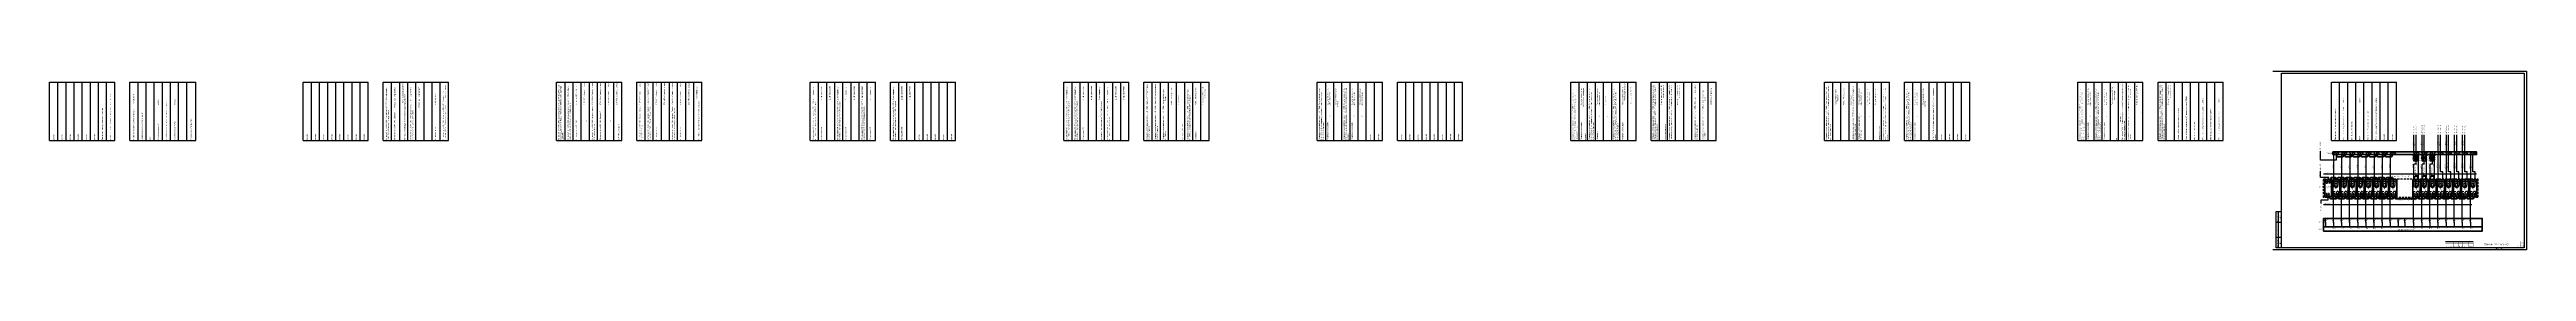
# Model space of a CAD drawing. Header units: millimetres. Extents: x 10729 to 16532, y -10545 to -10125.
import ezdxf
from ezdxf.enums import TextEntityAlignment as Align

# ---------------------------------------------------------------- set-up
doc = ezdxf.new("R2010")
doc.units = ezdxf.units.MM
for name, pattern in [('DASHED2', [0.375, 0.25, -0.125]), ('K5LT32768', [0]), ('K5LT_THIN', [0])]:
    doc.linetypes.add(name, pattern=pattern)
for name, color, linetype in [('Временный', 6, 'Continuous'), ('КИА_МАРКИРОВКА', 2, 'Continuous'), ('КИА_НАКЛЕЙКИ', 1, 'Continuous'), ('КИА_РАМКИ-ШТАМПЫ', 7, 'Continuous'), ('ФОРМАТ', 7, 'Continuous')]:
    doc.layers.add(name, color=color, linetype=linetype)
doc.styles.add('GOST-A 3-1', font='', dxfattribs={"height": 3})
doc.styles.add('GOSTA-2.5-1', font='', dxfattribs={"width": 0.9, "height": 2.5})
doc.styles.add('ROMAND0-100', font='romand.shx')
doc.styles.add('ROMANS0-60', font='romans.shx', dxfattribs={"width": 0.6})
doc.styles.add('ROMANS0-70', font='romans.shx', dxfattribs={"width": 0.7})
doc.styles.get("Standard").update_dxf_attribs({"font": 'arial.ttf'})
doc.styles.get('GOST-A 3-1').set_extended_font_data('GOST type A')
doc.styles.get('GOSTA-2.5-1').set_extended_font_data('GOST Type AU')

# ---------------------------------------------------------------- blocks, each defined once
blk = doc.blocks.new('*T6')
at = {"linetype": 'ByBlock', "lineweight": -2, "transparency": 16777216}
for p, q in [((0, 0), (0, 136.7)), ((0, 136.7), (152.7, 136.7)), ((19.7, 0), (19.7, 136.7)), ((38.7, 0), (38.7, 136.7)), ((57.7, 0), (57.7, 136.7)), ((76.7, 0), (76.7, 136.7)), ((95.7, 0), (95.7, 136.7)), ((114.7, 0), (114.7, 136.7)), ((133.7, 0), (133.7, 136.7)), ((152.7, 0), (152.7, 136.7)), ((187.8, 0), (187.8, 136.7)), ((187.8, 136.7), (342.4, 136.7)), ((207.4, 0), (207.4, 136.7)), ((226.4, 0), (226.4, 136.7)), ((245.5, 0), (245.5, 136.7)), ((264.5, 0), (264.5, 136.7)), ((283.5, 0), (283.5, 136.7)), ((302.5, 0), (302.5, 136.7)), ((321.5, 0), (321.5, 136.7)), ((342.4, 0), (342.4, 136.7)), ((594, 0), (594, 136.7)), ((594, 136.7), (746.7, 136.7)), ((613.7, 0), (613.7, 136.7)), ((632.7, 0), (632.7, 136.7)), ((651.7, 0), (651.7, 136.7)), ((670.7, 0), (670.7, 136.7)), ((689.7, 0), (689.7, 136.7)), ((708.7, 0), (708.7, 136.7)), ((727.7, 0), (727.7, 136.7)), ((746.7, 0), (746.7, 136.7)), ((781.8, 0), (781.8, 136.7)), ((781.8, 136.7), (934.5, 136.7)), ((801.5, 0), (801.5, 136.7)), ((820.5, 0), (820.5, 136.7)), ((839.5, 0), (839.5, 136.7)), ((858.5, 0), (858.5, 136.7)), ((877.5, 0), (877.5, 136.7)), ((896.5, 0), (896.5, 136.7)), ((915.5, 0), (915.5, 136.7)), ((934.5, 0), (934.5, 136.7)), ((1188, 0), (1188, 136.7)), ((1188, 136.7), (1340.7, 136.7)), ((1207.7, 0), (1207.7, 136.7)), ((1226.7, 0), (1226.7, 136.7)), ((1245.7, 0), (1245.7, 136.7)), ((1264.7, 0), (1264.7, 136.7)), ((1283.7, 0), (1283.7, 136.7)), ((1302.7, 0), (1302.7, 136.7)), ((1321.7, 0), (1321.7, 136.7)), ((1340.7, 0), (1340.7, 136.7)), ((1375.8, 0), (1375.8, 136.7)), ((1375.8, 136.7), (1528.5, 136.7)), ((1395.5, 0), (1395.5, 136.7)), ((1414.5, 0), (1414.5, 136.7)), ((1433.5, 0), (1433.5, 136.7)), ((1452.5, 0), (1452.5, 136.7)), ((1471.5, 0), (1471.5, 136.7)), ((1490.5, 0), (1490.5, 136.7)), ((1509.5, 0), (1509.5, 136.7)), ((1528.5, 0), (1528.5, 136.7)), ((1782, 0), (1782, 136.7)), ((1782, 136.7), (1934.7, 136.7)), ((1801.7, 0), (1801.7, 136.7)), ((1820.7, 0), (1820.7, 136.7)), ((1839.7, 0), (1839.7, 136.7)), ((1858.7, 0), (1858.7, 136.7)), ((1877.7, 0), (1877.7, 136.7)), ((1896.7, 0), (1896.7, 136.7)), ((1915.7, 0), (1915.7, 136.7)), ((1934.7, 0), (1934.7, 136.7)), ((1969.8, 0), (1969.8, 136.7)), ((1969.8, 136.7), (2122.5, 136.7)), ((1989.5, 0), (1989.5, 136.7)), ((2008.5, 0), (2008.5, 136.7)), ((2027.5, 0), (2027.5, 136.7)), ((2046.5, 0), (2046.5, 136.7)), ((2065.5, 0), (2065.5, 136.7)), ((2084.5, 0), (2084.5, 136.7)), ((2103.5, 0), (2103.5, 136.7)), ((2122.5, 0), (2122.5, 136.7)), ((2376, 0), (2376, 136.7)), ((2376, 136.7), (2528.7, 136.7)), ((2395.7, 0), (2395.7, 136.7)), ((2414.7, 0), (2414.7, 136.7)), ((2433.7, 0), (2433.7, 136.7)), ((2452.7, 0), (2452.7, 136.7)), ((2471.7, 0), (2471.7, 136.7)), ((2490.7, 0), (2490.7, 136.7)), ((2509.7, 0), (2509.7, 136.7)), ((2528.7, 0), (2528.7, 136.7)), ((2563.8, 0), (2563.8, 136.7)), ((2563.8, 136.7), (2716.5, 136.7)), ((2583.5, 0), (2583.5, 136.7)), ((2602.5, 0), (2602.5, 136.7)), ((2621.5, 0), (2621.5, 136.7)), ((2640.5, 0), (2640.5, 136.7)), ((2659.5, 0), (2659.5, 136.7)), ((2678.5, 0), (2678.5, 136.7)), ((2697.5, 0), (2697.5, 136.7)), ((2716.5, 0), (2716.5, 136.7)), ((2970, 0), (2970, 136.7)), ((2970, 136.7), (3122.7, 136.7)), ((2989.7, 0), (2989.7, 136.7)), ((3008.7, 0), (3008.7, 136.7)), ((3027.7, 0), (3027.7, 136.7)), ((3046.7, 0), (3046.7, 136.7)), ((3065.7, 0), (3065.7, 136.7)), ((3084.7, 0), (3084.7, 136.7)), ((3103.7, 0), (3103.7, 136.7)), ((3122.7, 0), (3122.7, 136.7)), ((3157.8, 0), (3157.8, 136.7)), ((3157.8, 136.7), (3310.5, 136.7)), ((3177.5, 0), (3177.5, 136.7)), ((3196.5, 0), (3196.5, 136.7)), ((3215.5, 0), (3215.5, 136.7)), ((3234.5, 0), (3234.5, 136.7)), ((3253.5, 0), (3253.5, 136.7)), ((3272.5, 0), (3272.5, 136.7)), ((3291.5, 0), (3291.5, 136.7)), ((3310.5, 0), (3310.5, 136.7)), ((3564, 0), (3564, 136.7)), ((3564, 136.7), (3716.7, 136.7)), ((3583.7, 0), (3583.7, 136.7)), ((3602.7, 0), (3602.7, 136.7)), ((3621.7, 0), (3621.7, 136.7)), ((3640.7, 0), (3640.7, 136.7)), ((3659.7, 0), (3659.7, 136.7)), ((3678.7, 0), (3678.7, 136.7)), ((3697.7, 0), (3697.7, 136.7)), ((3716.7, 0), (3716.7, 136.7)), ((3751.8, 0), (3751.8, 136.7)), ((3751.8, 136.7), (3904.5, 136.7)), ((3771.5, 0), (3771.5, 136.7)), ((3790.5, 0), (3790.5, 136.7)), ((3809.5, 0), (3809.5, 136.7)), ((3828.5, 0), (3828.5, 136.7)), ((3847.5, 0), (3847.5, 136.7)), ((3866.5, 0), (3866.5, 136.7)), ((3885.5, 0), (3885.5, 136.7)), ((3904.5, 0), (3904.5, 136.7)), ((4158, 0), (4158, 136.7)), ((4158, 136.7), (4310.7, 136.7)), ((4177.7, 0), (4177.7, 136.7)), ((4196.7, 0), (4196.7, 136.7)), ((4215.7, 0), (4215.7, 136.7)), ((4234.7, 0), (4234.7, 136.7)), ((4253.7, 0), (4253.7, 136.7)), ((4272.7, 0), (4272.7, 136.7)), ((4291.7, 0), (4291.7, 136.7)), ((4310.7, 0), (4310.7, 136.7)), ((4345.8, 0), (4345.8, 136.7)), ((4345.8, 136.7), (4498.5, 136.7)), ((4365.5, 0), (4365.5, 136.7)), ((4384.5, 0), (4384.5, 136.7)), ((4403.5, 0), (4403.5, 136.7)), ((4422.5, 0), (4422.5, 136.7)), ((4441.5, 0), (4441.5, 136.7)), ((4460.5, 0), (4460.5, 136.7)), ((4479.5, 0), (4479.5, 136.7)), ((4498.5, 0), (4498.5, 136.7)), ((4752, 0), (4752, 136.7)), ((4752, 136.7), (4904, 136.7)), ((4771, 0), (4771, 136.7)), ((4790, 0), (4790, 136.7)), ((4809, 0), (4809, 136.7)), ((4828, 0), (4828, 136.7)), ((4847, 0), (4847, 136.7)), ((4866, 0), (4866, 136.7)), ((4885, 0), (4885, 136.7)), ((4904, 0), (4904, 136.7)), ((4939.8, 0), (4939.8, 136.7)), ((4939.8, 136.7), (5015.8, 136.7)), ((4958.8, 0), (4958.8, 136.7)), ((4977.8, 0), (4977.8, 136.7)), ((4996.8, 0), (4996.8, 136.7)), ((5015.8, 0), (5015.8, 136.7)), ((0, 0), (152.7, 0)), ((187.8, 0), (342.4, 0)), ((594, 0), (746.7, 0)), ((781.8, 0), (934.5, 0)), ((1188, 0), (1340.7, 0)), ((1375.8, 0), (1528.5, 0)), ((1782, 0), (1934.7, 0)), ((1969.8, 0), (2122.5, 0)), ((2376, 0), (2528.7, 0)), ((2563.8, 0), (2716.5, 0)), ((2970, 0), (3122.7, 0)), ((3157.8, 0), (3310.5, 0)), ((3564, 0), (3716.7, 0)), ((3751.8, 0), (3904.5, 0)), ((4158, 0), (4310.7, 0)), ((4345.8, 0), (4498.5, 0)), ((4752, 0), (4904, 0)), ((4939.8, 0), (5091.8, 0)), ((5346, 0), (5498, 0))]:
    blk.add_line(p, q, dxfattribs=at)
at = {"color": 0, "linetype": 'ByBlock', "lineweight": -2, "transparency": 16777216}
for p, q in [((5015.8, 136.7), (5091.8, 136.7)), ((5034.8, 0), (5034.8, 136.7)), ((5053.8, 0), (5053.8, 136.7)), ((5072.8, 0), (5072.8, 136.7)), ((5091.8, 0), (5091.8, 136.7)), ((5346, 0), (5346, 136.7)), ((5346, 136.7), (5498, 136.7)), ((5365, 0), (5365, 136.7)), ((5384, 0), (5384, 136.7)), ((5403, 0), (5403, 136.7)), ((5422, 0), (5422, 136.7)), ((5441, 0), (5441, 136.7)), ((5460, 0), (5460, 136.7)), ((5479, 0), (5479, 136.7)), ((5498, 0), (5498, 136.7))]:
    blk.add_line(p, q, dxfattribs=at)
at = {"color": 0, "transparency": 16777216, "width": 133.705, "attachment_point": 4, "rotation": 90}
for s, insert, char_height in [('{\\fCalibri|b0|i0|c0;Тепловой пункт  PK-1001. Сетевой насос PV-0001-A. Шкаф силовой 3741-VA-V02. Авария/Неисправность ', (791.6, 1.5), 2.8222), ('{\\fCalibri|b0|i0|c0;Тепловой пункт  PK-1001. Сетевой насос PV-0001-A. Шкаф силовой  3741-VA-V02. Включен', (811, 1.5), 2.8222), ('{\\fCalibri|b0|i0|c0;Тепловой пункт  PK-1001. Насосы PV-0001A/B. Реле перепада давления PS-401. Сигнализация минимального перепада давления ', (830, 1.5), 2.8222), ('{\\fCalibri|b0|i0|c0;Тепловой пункт  PK-1001. Сетевой насос PV-0001-B. Шкаф силовой 3741-VA-V02. Авария/Неисправность ', (849, 1.5), 2.8222), ('{\\fCalibri|b0|i0|c0;Тепловой пункт  PK-1001. Сетевой насос PV-0001-B. Шкаф силовой  3741-VA-V02. Включен', (868, 1.5), 2.8222), ('{\\fCalibri|b0|i0|c0;Тепловой пункт  PK-1001. Циркуляционный насос PV-0002-A. Шкаф силовой  3741-VA-V02. Авария/Неисправность', (887, 1.5), 2.8222), ('{\\fCalibri|b0|i0|c0;Тепловой пункт  PK-1001. Насосы PV-0002A/B. Датчик перепада давления PDS-401. Сигнализация минимального перепада давления ', (925, 1.5), 2.8222), ('{\\fCalibri|b0|i0|c0;Тепловой пункт  PK-1001. Циркуляционные насосы PV-0002A/B. Реле перепада давления PS-402. Сигнализация минимального перепада давления ', (1197.8, 1.5), 2.8222), ('{\\fCalibri|b0|i0|c0;Тепловой пункт  PK-1001. Циркуляционный насос PV-0002-B. Шкаф силовой 3741-VA-V02. Авария/Неисправность', (1217.2, 1.5), 2.8222), ('{\\fCalibri|b0|i0|c0;Тепловой пункт  PK-1001. Циркуляционный насос PV-0002-B. Шкаф силовой 3741-VA-V02. Включен', (1236.2, 1.5), 2.8222), ('{\\fCalibri|b0|i0|c0;Тепловой пункт  PK-1001. Запорный клапан SOV-401-A. Электропривод SOV-401-A. Готовность к работе/ Авария', (1255.2, 1.5), 2.8222), ('{\\fCalibri|b0|i0|c0;Тепловой пункт  PK-1001. Запорный клапан SOV-401-A. Электропривод SOV-401-A. Закрыто', (1274.2, 1.5), 2.8222), ('{\\fCalibri|b0|i0|c0;Тепловой пункт  PK-1001. Запорный клапан SOV-401-A. Электропривод SOV-401-A. Открыто', (1293.2, 1.5), 2.8222), ('{\\fCalibri|b0|i0|c0;Тепловой пункт  PK-1001. Запорный клапан SOV-401-B. Электропривод SOV-401-B. Готовность к работе/ Авария', (1312.2, 1.5), 2.8222), ('{\\fCalibri|b0|i0|c0;Тепловой пункт  PK-1001. Запорный клапан SOV-401-B. Электропривод SOV-401-B. Закрыто', (1331.2, 1.5), 2.8222), ('{\\fCalibri|b0|i0|c0;Тепловой пункт  PK-1001. Запорный клапан SOV-401-B. Электропривод SOV-401-B. Открыто', (1385.6, 1.5), 2.8222), ('{\\fCalibri|b0|i0|c0;Тепловой пункт  PK-1001. Запорный клапан SOV-402-A. Электропривод SOV-402-A. Готовность к работе/ Авария', (1405, 1.5), 2.8222), ('{\\fCalibri|b0|i0|c0;Тепловой пункт  PK-1001. Запорный клапан SOV-402-A. Электропривод SOV-402-A. Закрыто', (1424, 1.5), 2.8222), ('{\\fCalibri|b0|i0|c0;Тепловой пункт  PK-1001. Запорный клапан SOV-402-A. Электропривод SOV-402-A. Открыто', (1443, 1.5), 2.8222), ('{\\fCalibri|b0|i0|c0;Тепловой пункт  PK-1001. Запорный клапан SOV-402-B. Электропривод SOV-402-B. Готовность к работе/ Авария', (1462, 1.5), 2.8222), ('{\\fCalibri|b0|i0|c0;Тепловой пункт  PK-1001. Запорный клапан SOV-402-B. Электропривод SOV-402-B. Закрыто', (1481, 1.5), 2.8222), ('{\\fCalibri|b0|i0|c0;Тепловой пункт  PK-1001. Запорный клапан SOV-402-B. Электропривод SOV-402-B. Открыто', (1500, 1.5), 2.8222), ('{\\fCalibri|b0|i0|c0;Помещение 101. Воздушная заслонка FNM-0326. Электропривод с конечными выключателями FNM-0326. Закрыта ', (1519, 1.5), 2.8222), ('{\\fCalibri|b0|i0|c0;Помещение 101. Воздушная заслонка FNM-0326. Электропривод с конечными выключателями FNM-0326. Открыта ', (1791.8, 1.5), 2.8222), ('{\\fCalibri|b0|i0|c0;Помещение 101. Воздушная заслонка FNM-0326. Шкаф управления силовой VA-V04. Авария электрообогрева', (1811.2, 1.5), 2.8222), ('{\\fCalibri|b0|i0|c0;Помещение 101. Воздушная заслонка FNM-0326. Шкаф управления силовой VA-V04. Электрообогрев включен', (1830.2, 1.5), 2.8222), ('{\\fCalibri|b0|i0|c0;Помещение 101. Воздушная заслонка FNM-0327. Электропривод с конечными выключателями FNM-0327. Закрыта ', (1849.2, 1.5), 2.8222), ('{\\fCalibri|b0|i0|c0;Помещение 101. Воздушная заслонка FNM-0327. Электропривод с конечными выключателями FNM-0327. Открыта ', (1868.2, 1.5), 2.8222), ('{\\fCalibri|b0|i0|c0;Помещение 101. Воздушная заслонка FNM-0327. Шкаф управления силовой VA-V04. Авария электрообогрева', (1887.2, 1.5), 2.8222), ('{\\fCalibri|b0|i0|c0;Помещение 101. Воздушная заслонка FNM-0327. Шкаф управления силовой VA-V04. Электрообогрев включен', (1906.2, 1.5), 2.8222), ('{\\fCalibri|b0|i0|c0;Помещение 101. Воздушная заслонка FNM-0328. Электропривод с конечными выключателями FNM-0328. Закрыта ', (1925.2, 1.5), 2.8222), ('{\\fCalibri|b0|i0|c0;Помещение 101. Воздушная заслонка FNM-0328. Электропривод с конечными выключателями FNM-0328. Открыта ', (1979.6, 1.5), 2.8222), ('{\\fCalibri|b0|i0|c0;Помещение 101. Воздушная заслонка FNM-0328. Шкаф управления силовой VA-V04. Авария электрообогрева', (1999, 1.5), 2.8222), ('{\\fCalibri|b0|i0|c0;Помещение 101. Воздушная заслонка FNM-0328. Шкаф управления силовой VA-V04. Электрообогрев включен', (2018, 1.5), 2.8222), ('{\\fCalibri|b0|i0|c0;Помещение 202. Воздушная заслонка FNM-0329. Электропривод с конечными выключателями FNM-0329. Закрыта ', (2385.8, 1.5), 2.8222), ('{\\fCalibri|b0|i0|c0;Помещение 202. Воздушная заслонка FNM-0329. Электропривод с конечными выключателями FNM-0329. Открыта ', (2405.2, 1.5), 2.8222), ('{\\fCalibri|b0|i0|c0;Помещение 202. Воздушная заслонка FNM-0329. Шкаф управления силовой VA-V04. Авария электрообогрева', (2424.2, 1.5), 2.8222), ('{\\fCalibri|b0|i0|c0;Помещение 202. Воздушная заслонка FNM-0329. Шкаф управления силовой VA-V04. Электрообогрев включен', (2443.2, 1.5), 2.8222), ('{\\fCalibri|b0|i0|c0;Помещение 203. Воздушная заслонка FNM-0330. Электропривод с конечными выключателями FNM-0330. Закрыта ', (2462.2, 1.5), 2.8222), ('{\\fCalibri|b0|i0|c0;Помещение 203. Воздушная заслонка FNM-0330. Электропривод с конечными выключателями FNM-0330. Открыта ', (2481.2, 1.5), 2.8222), ('{\\fCalibri|b0|i0|c0;Помещение 203. Воздушная заслонка FNM-0330. Шкаф управления силовой VA-V04. Авария электрообогрева', (2500.2, 1.5), 2.8222), ('{\\fCalibri|b0|i0|c0;Помещение 203. Воздушная заслонка FNM-0330. Шкаф управления силовой VA-V04. Электрообогрев включен', (2519.2, 1.5), 2.8222), ('{\\fCalibri|b0|i0|c0;Установка приточной вентиляции AH-0005. Местный пост управления SB-051. Включить', (2573.6, 1.5), 2.822), ('{\\fCalibri|b0|i0|c0;Установка приточной вентиляции AH-0005. Местный пост управления SB-051. Включить', (2593, 1.5), 2.822), ('{\\fCalibri|b0|i0|c0;Установка приточной вентиляции AH-0005. Кожух вентилятора AH-0005-A. Концевой выключатель BGB-0004-A. Открыт', (2612, 1.5), 2.8222), ('{\\fCalibri|b0|i0|c0;Установка приточной вентиляции AH-0005. AH-0005-A. Гидростат MA-051A. Измерение влажности в воздуховоде', (2631, 1.5), 2.8222), ('{\\fCalibri|b0|i0|c0;Установка приточной вентиляции AH-0005. Вентилятор AH-0005-A. Датчик перепада давления PDS-051A. Сигнализация минимального перепада давления', (2650, 1.5), 2.8222), ('{\\fCalibri|b0|i0|c0;Установка приточной вентиляции AH-0005. Кожух вентилятора AH-0005-B. Концевой выключатель BGB-0004-B. Открыт', (2669, 1.5), 2.8222), ('{\\fCalibri|b0|i0|c0;Установка приточной вентиляции AH-0005. AH-0005-B. Гидростат MA-051B. Измерение влажности в воздуховоде', (2688, 1.5), 2.8222), ('{\\fCalibri|b0|i0|c0;Установка приточной вентиляции AH-0005. Вентилятор AH-0005-B. Датчик перепада давления PDS-051B. Сигнализация минимального перепада давления', (2707, 1.5), 2.8222), ('{\\fCalibri|b0|i0|c0;Установка приточной вентиляции AH-0005. Воздушная заслонка FNM-0011-A. Электропривод с концевыми выключателями FNM-0011-A. Закрыта', (2979.8, 1.5), 2.8222), ('{\\fCalibri|b0|i0|c0;Установка приточной вентиляции AH-0005. Воздушная заслонка FNM-0011-A. Электропривод с концевыми выключателями FNM-0011-A. Открыта', (2999.2, 1.5), 2.8222), ('{\\fCalibri|b0|i0|c0;Установка приточной вентиляции AH-0005. Воздушная заслонка FNM-0011-A. Шкаф управления силовой VA-V04. Авария электрообогрева', (3018.2, 1.5), 2.8222), ('{\\fCalibri|b0|i0|c0;Установка приточной вентиляции AH-0005. Воздушная заслонка FNM-0011-A. Шкаф управления силовой VA-V04. Электрообогрев включен', (3037.2, 1.5), 2.8222), ('{\\fCalibri|b0|i0|c0;Установка приточной вентиляции AH-0005. Воздушная заслонка FNM-0011-B. Электропривод с концевыми выключателями FNM-0011-B. Закрыта', (3056.2, 1.5), 2.8222), ('{\\fCalibri|b0|i0|c0;Установка приточной вентиляции AH-0005. Воздушная заслонка FNM-0011-B. Электропривод с концевыми выключателями FNM-0011-B. Открыта', (3075.2, 1.5), 2.8222), ('{\\fCalibri|b0|i0|c0;Установка приточной вентиляции AH-0005. Воздушная заслонка FNM-0011-B. Шкаф управления силовой VA-V04. Авария электрообогрева', (3573.8, 1.5), 2.8222), ('{\\fCalibri|b0|i0|c0;Установка приточной вентиляции AH-0005. Воздушная заслонка FNM-0011-B. Шкаф управления силовой VA-V04. Электрообогрев включен', (3593.2, 1.5), 2.8222), ('{\\fCalibri|b0|i0|c0;Установка приточной вентиляции AH-0005. Воздушная заслонка FNM-0012-A. Электропривод с концевыми выключателями FNM-0012-A. Закрыта', (3612.2, 1.5), 2.8222), ('{\\fCalibri|b0|i0|c0;Установка приточной вентиляции AH-0005. Воздушная заслонка FNM-0012-A. Электропривод с концевыми выключателями FNM-0012-A. Открыта', (3631.2, 1.5), 2.8222), ('{\\fCalibri|b0|i0|c0;Установка приточной вентиляции AH-0005. Воздушная заслонка FNM-0012-B. Электропривод с концевыми выключателями FNM-0012-B. Закрыта', (3650.2, 1.5), 2.8222), ('{\\fCalibri|b0|i0|c0;Установка приточной вентиляции AH-0005. Воздушная заслонка FNM-0012-B. Электропривод с концевыми выключателями FNM-0012-B. Открыта', (3669.2, 1.5), 2.8222), ('{\\fCalibri|b0|i0|c0;Установка приточной вентиляции AH-0005. Теплообменник ТО-1A. Термостат TS-051A. Сигнализация минимальной температуры воздуха', (3688.2, 1.5), 2.8222), ('{\\fCalibri|b0|i0|c0;Установка приточной вентиляции AH-0005. Теплообменник ТО-1B. Термостат TS-051B. Сигнализация минимальной температуры воздуха', (3707.2, 1.5), 2.8222), ('{\\fCalibri|b0|i0|c0;Установка приточной вентиляции AH-0005. Фильтр панельный Ф-1A. Датчик перепада давления PDS-053A. Сигнализация максимального перепада давления', (3761.6, 1.5), 2.8222), ('{\\fCalibri|b0|i0|c0;Установка приточной вентиляции AH-0005. Фильтр панельный Ф-1B. Датчик перепада давления PDS-053B. Сигнализация максимального перепада давления', (3781, 1.5), 2.8222), ('{\\fCalibri|b0|i0|c0;Установка приточной вентиляции AH-0005. Фильтр карманный Ф-2A. Датчик перепада давления PDS-052A. Сигнализация максимального перепада давления', (3800, 1.5), 2.8222), ('{\\fCalibri|b0|i0|c0;Установка приточной вентиляции AH-0005. Фильтр карманный Ф-2B. Датчик перепада давления PDS-052B. Сигнализация максимального перепада давления', (3819, 1.5), 2.8222), ('{\\fCalibri|b0|i0|c0;Установка приточной вентиляции AH-0006. Местный пост управления SB-061. Включить', (3838, 1.5), 2.822), ('{\\fCalibri|b0|i0|c0;Установка приточной вентиляции AH-0006. Местный пост управления SB-061. Отключить', (3857, 1.5), 2.8222), ('{\\fCalibri|b0|i0|c0;Установка приточной вентиляции AH-0006. Кожух вентилятора AH-0006-A. Концевой выключатель BGB-0006-A. Открыт', (3876, 1.5), 2.8222), ('{\\fCalibri|b0|i0|c0;Установка приточной вентиляции AH-0006. AH-0006-A. Гидростат MA-061A. Измерение влажности в воздуховоде', (3895, 1.5), 2.8222), ('{\\fCalibri|b0|i0|c0;Установка приточной вентиляции AH-0006. Вентилятор AH-0006-A. Датчик перепада давления PDS-061A. Сигнализация минимального перепада давления', (4167.8, 1.5), 2.8222), ('{\\fCalibri|b0|i0|c0;Установка приточной вентиляции AH-0006. Кожух вентилятора AH-0006-B. Концевой выключатель BGB-0006-B. Открыт', (4187.2, 1.5), 2.8222), ('{\\fCalibri|b0|i0|c0;Установка приточной вентиляции AH-0006. AH-0006-B. Гидростат MA-061B. Измерение влажности в воздуховоде', (4206.2, 1.5), 2.8222), ('{\\fCalibri|b0|i0|c0;Установка приточной вентиляции AH-0006. Вентилятор AH-0006-B. Датчик перепада давления PDS-061B. Сигнализация минимального перепада давления', (4225.2, 1.5), 2.8222), ('{\\fCalibri|b0|i0|c0;Установка приточной вентиляции AH-0006. Воздушная заслонка FNM-0013-A. Электропривод с концевыми выключателями FNM-0013-A. Закрыта', (4244.2, 1.5), 2.8222), ('{\\fCalibri|b0|i0|c0;Установка приточной вентиляции AH-0006. Воздушная заслонка FNM-0013-A. Электропривод с концевыми выключателями FNM-0013-A. Открыта', (4263.2, 1.5), 2.8222), ('{\\fCalibri|b0|i0|c0;Установка приточной вентиляции AH-0006. Воздушная заслонка FNM-0013-A. Шкаф управления силовой VA-V03. Авария электрообогрева', (4282.2, 1.5), 2.8222), ('{\\fCalibri|b0|i0|c0;Установка приточной вентиляции AH-0006. Воздушная заслонка FNM-0013-A. Шкаф управления силовой VA-V03. Электрообогрев включен', (4301.2, 1.5), 2.8222), ('{\\fCalibri|b0|i0|c0;Установка приточной вентиляции AH-0006. Воздушная заслонка FNM-0013-B. Электропривод с концевыми выключателями FNM-0013-B. Закрыта', (4355.6, 1.5), 2.8222), ('{\\fCalibri|b0|i0|c0;Установка приточной вентиляции AH-0006. Воздушная заслонка FNM-0013-B. Электропривод с концевыми выключателями FNM-0013-B. Открыта', (4375, 1.5), 2.8222), ('{\\fCalibri|b0|i0|c0;Установка приточной вентиляции AH-0006. Воздушная заслонка FNM-0013-B. Шкаф управления силовой VA-V03. Авария электрообогрева', (4394, 1.5), 2.8222), ('{\\fCalibri|b0|i0|c0;Установка приточной вентиляции AH-0006. Воздушная заслонка FNM-0013-B. Шкаф управления силовой VA-V03. Электрообогрев включен', (4413, 1.5), 2.8222), ('{\\fCalibri|b0|i0|c0;Установка приточной вентиляции AH-0006. Воздушная заслонка FNM-0014-A. Электропривод с концевыми выключателями FNM-0014-A. Закрыта', (4761.5, 1.5), 2.8222), ('{\\fCalibri|b0|i0|c0;Установка приточной вентиляции AH-0006. Воздушная заслонка FNM-0014-A. Электропривод с концевыми выключателями FNM-0014-A. Открыта', (4780.5, 1.5), 2.8222), ('{\\fCalibri|b0|i0|c0;Установка приточной вентиляции AH-0006. Воздушная заслонка FNM-0014-B. Электропривод с концевыми выключателями FNM-0014-B. Закрыта', (4799.5, 1.5), 2.8222), ('{\\fCalibri|b0|i0|c0;Установка приточной вентиляции AH-0006. Воздушная заслонка FNM-0014-B. Электропривод с концевыми выключателями FNM-0014-B. Открыта', (4818.5, 1.5), 2.8222), ('{\\fCalibri|b0|i0|c0;Установка приточной вентиляции AH-0006. Теплообменник ТО-1A. Термостат TS-061A. Сигнализация минимальной температуры воздуха за воздухонагревателем ', (4837.5, 1.5), 2.8222), ('{\\fCalibri|b0|i0|c0;Установка приточной вентиляции AH-0006. Теплообменник ТО-1B. Термостат TS-061B. Сигнализация минимальной температуры воздуха за воздухонагревателем ', (4856.5, 1.5), 2.8222), ('{\\fCalibri|b0|i0|c0;Установка приточной вентиляции AH-0006. Фильтр панельный Ф-1A. Датчик перепада давления PDS-063A. Сигнализация максимального перепада давления на фильтре вентилятора', (4875.5, 1.5), 2.8222), ('{\\fCalibri|b0|i0|c0;Установка приточной вентиляции AH-0006. Фильтр панельный Ф-1B. Датчик перепада давления PDS-063B. Сигнализация максимального перепада давления на фильтре вентилятора', (4894.5, 1.5), 2.8222), ('{\\fCalibri|b0|i0|c0;Установка приточной вентиляции AH-0006. Фильтр карманный Ф-2A. Датчик перепада давления PDS-062A. Сигнализация максимального перепада давления', (4949.3, 1.5), 2.8222), ('{\\fCalibri|b0|i0|c0;Установка приточной вентиляции AH-0006. Фильтр карманный Ф-2B. Датчик перепада давления PDS-062B. Сигнализация максимального перепада давления', (4968.3, 1.5), 2.8222), ('{\\fCalibri|b0|i0|c0;Вентилятор шкафа управления включен ', (124.2, 1.5), 2.822), ('{\\fCalibri|b0|i0|c0;Наличие напряжения 220В на вводе 1 шкафа управления ', (143.2, 1.5), 2.822), ('{\\fCalibri|b0|i0|c0;Наличие напряжения 220В на вводе 2 шкафа управления ', (197.6, 1.5), 2.822), ('{\\fCalibri|b0|i0|c0;Дверь шкафа управления открыта ', (216.9, 1.5), 2.822), ('{\\fCalibri|b0|i0|c0;Ошибка питания +24 В. Блоки питания G1.1 и G1.2 ', (255, 1.5), 2.822), ('{\\fCalibri|b0|i0|c0;Ошибка питания +24 В. Блоки питания G2.1 и G2.2 ', (274, 1.5), 2.822), ('{\\fCalibri|b0|i0|c0;Ошибка питания +24 В. Блоки питания G3.1 и G3.2', (293, 1.5), 2.822), ('{\\fCalibri|b0|i0|c0;Тепловой пункт  PK-1001. Насос PV-0002-A. Шкаф силовой  3741-VA-V02. Включен', (906, 1.5), 2.822), ('{\\fCalibri|b0|i0|c0;Дверь любого силового шкафа открыта ', (4987.3, 1.5), 2.822), ('{\\fCalibri|b0|i0|c0;Авария блока управления АВР силового шкафа ATS022', (5006.3, 1.5), 2.822), ('{\\fCalibri|b0|i0|c0;Вентилятор 1 силового шкафа включен', (5025.3, 1.5), 2.822), ('{\\fCalibri|b0|i0|c0;Реле потока воздуха вентилятора 1 силового шкафа ', (5044.3, 1.5), 2.822), ('{\\fCalibri|b0|i0|c0;Вентилятор 2 силового шкафа включен', (5063.3, 1.5), 2.822), ('{\\fCalibri|b0|i0|c0;Реле потока воздуха вентилятора 2 силового шкафа ', (5082.3, 1.5), 2.822), ('{\\fCalibri|b0|i0|c0;Вентилятор 3 силового шкафа включен', (5355.5, 1.5), 2.822), ('{\\fCalibri|b0|i0|c0;Реле потока воздуха вентилятора 3 силового шкафа ', (5374.5, 1.5), 2.822), ('{\\fCalibri|b0|i0|c0;Вентилятор 4 силового шкафа включен', (5393.5, 1.5), 2.822), ('{\\fCalibri|b0|i0|c0;Реле потока воздуха вентилятора 4 силового шкафа ', (5412.5, 1.5), 2.822), ('{\\fCalibri|b0|i0|c0;Вентилятор 5 силового шкафа включен', (5431.5, 1.5), 2.822), ('{\\fCalibri|b0|i0|c0;Реле потока воздуха вентилятора 5 силового шкафа ', (5450.5, 1.5), 2.822), ('{\\fCalibri|b0|i0|c0;резерв ', (9.8, 1.5), 2.822), ('{\\fCalibri|b0|i0|c0;резерв ', (29.2, 1.5), 2.822), ('{\\fCalibri|b0|i0|c0;резерв ', (48.2, 1.5), 2.822), ('{\\fCalibri|b0|i0|c0;резерв ', (67.2, 1.5), 2.822), ('{\\fCalibri|b0|i0|c0;резерв ', (86.2, 1.5), 2.822), ('{\\fCalibri|b0|i0|c0;резерв ', (105.2, 1.5), 2.822), ('{\\fCalibri|b0|i0|c0;Реле потока воздуха', (236, 1.5), 2.822), ('{\\fCalibri|b0|i0|c0;Ошибка коммутатора SW1', (312, 1.5), 2.822), ('{\\fCalibri|b0|i0|c0;Ошибка коммутатора SW2', (331.9, 1.5), 2.822), ('{\\fCalibri|b0|i0|c0;резерв ', (603.8, 1.5), 2.822), ('{\\fCalibri|b0|i0|c0;резерв ', (623.2, 1.5), 2.822), ('{\\fCalibri|b0|i0|c0;резерв ', (642.2, 1.5), 2.822), ('{\\fCalibri|b0|i0|c0;резерв ', (661.2, 1.5), 2.822), ('{\\fCalibri|b0|i0|c0;резерв ', (680.2, 1.5), 2.822), ('{\\fCalibri|b0|i0|c0;резерв ', (699.2, 1.5), 2.822), ('{\\fCalibri|b0|i0|c0;резерв ', (718.2, 1.5), 2.822), ('{\\fCalibri|b0|i0|c0;резерв ', (737.2, 1.5), 2.822), ('{\\fCalibri|b0|i0|c0;резерв ', (2037, 1.5), 2.822), ('{\\fCalibri|b0|i0|c0;резерв ', (2056, 1.5), 2.822), ('{\\fCalibri|b0|i0|c0;резерв ', (2075, 1.5), 2.822), ('{\\fCalibri|b0|i0|c0;резерв ', (2094, 1.5), 2.822), ('{\\fCalibri|b0|i0|c0;резерв ', (2113, 1.5), 2.822), ('{\\fCalibri|b0|i0|c0;резерв ', (3094.2, 1.5), 2.822), ('{\\fCalibri|b0|i0|c0;резерв ', (3113.2, 1.5), 2.822), ('{\\fCalibri|b0|i0|c0;резерв ', (3167.6, 1.5), 2.822), ('{\\fCalibri|b0|i0|c0;резерв ', (3187, 1.5), 2.822), ('{\\fCalibri|b0|i0|c0;резерв ', (3206, 1.5), 2.822), ('{\\fCalibri|b0|i0|c0;резерв ', (3225, 1.5), 2.822), ('{\\fCalibri|b0|i0|c0;резерв ', (3244, 1.5), 2.822), ('{\\fCalibri|b0|i0|c0;резерв ', (3263, 1.5), 2.822), ('{\\fCalibri|b0|i0|c0;резерв ', (3282, 1.5), 2.822), ('{\\fCalibri|b0|i0|c0;резерв ', (3301, 1.5), 2.822), ('{\\fCalibri|b0|i0|c0;резерв ', (4432, 1.5), 2.822), ('{\\fCalibri|b0|i0|c0;резерв ', (4451, 1.5), 2.822), ('{\\fCalibri|b0|i0|c0;резерв ', (4470, 1.5), 2.822), ('{\\fCalibri|b0|i0|c0;резерв ', (4489, 1.5), 2.822), ('{\\fCalibri|b0|i0|c0;резерв ', (5469.5, 1.5), 2.822), ('{\\fCalibri|b0|i0|c0;резерв ', (5488.5, 1.5), 2.822)]:
    blk.add_mtext(s, dxfattribs=dict(at, insert=insert, char_height=char_height))
blk = doc.blocks.new('A$C508D5767')
at = {"color": 0, "lineweight": 40}
blk.add_line((0, 10), (371.7, 10), dxfattribs=at)
at = {"lineweight": 18}
for p, q in [((4.5, 20.9), (3.6, 21.6)), ((4.5, 20.1), (3.6, 20.9)), ((4.5, 20.9), (5.4, 21.6)), ((4.5, 20.1), (5.4, 20.9)), ((23.1, 20.9), (22.2, 21.6)), ((23.1, 20.1), (22.2, 20.9)), ((23.1, 20.9), (24, 21.6)), ((23.1, 20.1), (24, 20.9)), ((42.1, 20.9), (41.2, 21.6)), ((42.1, 20.1), (41.2, 20.9)), ((42.1, 20.9), (43, 21.6)), ((42.1, 20.1), (43, 20.9)), ((61.1, 20.9), (60.2, 21.6)), ((61.1, 20.1), (60.2, 20.9)), ((61.1, 20.9), (62, 21.6)), ((61.1, 20.1), (62, 20.9)), ((80.1, 20.9), (79.2, 21.6)), ((80.1, 20.1), (79.2, 20.9)), ((80.1, 20.9), (81, 21.6)), ((80.1, 20.1), (81, 20.9)), ((99.1, 20.9), (98.2, 21.6)), ((99.1, 20.1), (98.2, 20.9)), ((99.1, 20.9), (100, 21.6)), ((99.1, 20.1), (100, 20.9)), ((118.1, 20.9), (117.2, 21.6)), ((118.1, 20.1), (117.2, 20.9)), ((118.1, 20.9), (119, 21.6)), ((118.1, 20.1), (119, 20.9)), ((137.1, 20.9), (136.2, 21.6)), ((137.1, 20.1), (136.2, 20.9)), ((137.1, 20.9), (138, 21.6)), ((137.1, 20.1), (138, 20.9)), ((156.1, 20.9), (155.2, 21.6)), ((156.1, 20.1), (155.2, 20.9)), ((156.1, 20.9), (157, 21.6)), ((156.1, 20.1), (157, 20.9)), ((175.1, 20.9), (174.2, 21.6)), ((175.1, 20.1), (174.2, 20.9)), ((175.1, 20.9), (176, 21.6)), ((175.1, 20.1), (176, 20.9)), ((190.4, 20.9), (189.5, 21.6)), ((190.4, 20.1), (189.5, 20.9)), ((190.4, 20.9), (191.3, 21.6)), ((190.4, 20.1), (191.3, 20.9)), ((210.9, 20.9), (210, 21.6)), ((210.9, 20.1), (210, 20.9)), ((210.9, 20.9), (211.8, 21.6)), ((210.9, 20.1), (211.8, 20.9)), ((229.9, 20.9), (229, 21.6)), ((229.9, 20.1), (229, 20.9)), ((229.9, 20.9), (230.8, 21.6)), ((229.9, 20.1), (230.8, 20.9)), ((248.9, 20.9), (248, 21.6)), ((248.9, 20.1), (248, 20.9)), ((248.9, 20.9), (249.8, 21.6)), ((248.9, 20.1), (249.8, 20.9)), ((267.9, 20.9), (267, 21.6)), ((267.9, 20.1), (267, 20.9)), ((267.9, 20.9), (268.8, 21.6)), ((267.9, 20.1), (268.8, 20.9)), ((286.9, 20.9), (286, 21.6)), ((286.9, 20.1), (286, 20.9)), ((286.9, 20.9), (287.8, 21.6)), ((286.9, 20.1), (287.8, 20.9)), ((305.9, 20.9), (305, 21.6)), ((305.9, 20.1), (305, 20.9)), ((305.9, 20.9), (306.8, 21.6)), ((305.9, 20.1), (306.8, 20.9)), ((324.9, 20.9), (324, 21.6)), ((324.9, 20.1), (324, 20.9)), ((324.9, 20.9), (325.8, 21.6)), ((324.9, 20.1), (325.8, 20.9)), ((343.9, 20.9), (343, 21.6)), ((343.9, 20.1), (343, 20.9)), ((343.9, 20.9), (344.8, 21.6)), ((343.9, 20.1), (344.8, 20.9))]:
    blk.add_line(p, q, dxfattribs=at)
at = {"color": 0}
for p, q in [((4.5, 25.2), (4.5, 30)), ((4.5, 20.9), (4.5, 23.7)), ((4.5, 20.1), (4.5, 10)), ((23.1, 25.2), (23.1, 30)), ((23.1, 20.9), (23.1, 23.7)), ((23.1, 20.1), (23.1, 10)), ((42.1, 25.2), (42.1, 30)), ((42.1, 20.9), (42.1, 23.7)), ((42.1, 20.1), (42.1, 10)), ((61.1, 25.2), (61.1, 30)), ((61.1, 20.9), (61.1, 23.7)), ((61.1, 20.1), (61.1, 10)), ((80.1, 25.2), (80.1, 30)), ((80.1, 20.9), (80.1, 23.7)), ((80.1, 20.1), (80.1, 10)), ((99.1, 25.2), (99.1, 30)), ((99.1, 20.9), (99.1, 23.7)), ((99.1, 20.1), (99.1, 10)), ((118.1, 25.2), (118.1, 30)), ((118.1, 20.9), (118.1, 23.7)), ((118.1, 20.1), (118.1, 10)), ((137.1, 25.2), (137.1, 30)), ((137.1, 20.9), (137.1, 23.7)), ((137.1, 20.1), (137.1, 10)), ((156.1, 25.2), (156.1, 30)), ((156.1, 20.9), (156.1, 23.7)), ((156.1, 20.1), (156.1, 10)), ((175.1, 25.2), (175.1, 30)), ((175.1, 20.9), (175.1, 23.7)), ((175.1, 20.1), (175.1, 10)), ((190.4, 25.2), (190.4, 30)), ((190.4, 20.9), (190.4, 23.7)), ((190.4, 20.1), (190.4, 10)), ((210.9, 25.2), (210.9, 30)), ((210.9, 20.9), (210.9, 23.7)), ((210.9, 20.1), (210.9, 10)), ((229.9, 25.2), (229.9, 30)), ((229.9, 20.9), (229.9, 23.7)), ((229.9, 20.1), (229.9, 10)), ((248.9, 25.2), (248.9, 30)), ((248.9, 20.9), (248.9, 23.7)), ((248.9, 20.1), (248.9, 10)), ((267.9, 25.2), (267.9, 30)), ((267.9, 20.9), (267.9, 23.7)), ((267.9, 20.1), (267.9, 10)), ((286.9, 25.2), (286.9, 30)), ((286.9, 20.9), (286.9, 23.7)), ((286.9, 20.1), (286.9, 10)), ((305.9, 25.2), (305.9, 30)), ((305.9, 20.9), (305.9, 23.7)), ((305.9, 20.1), (305.9, 10)), ((324.9, 25.2), (324.9, 30)), ((324.9, 20.9), (324.9, 23.7)), ((324.9, 20.1), (324.9, 10)), ((343.9, 25.2), (343.9, 30)), ((343.9, 20.9), (343.9, 23.7)), ((343.9, 20.1), (343.9, 10))]:
    blk.add_line(p, q, dxfattribs=at)
at = {"color": 0, "lineweight": 40}
blk.add_lwpolyline([(0, 30), (371.7, 30), (371.7, 0), (0, 0)], close=True, dxfattribs=at)
at = {"color": 0}
for centre in [(4.5, 24.5), (23.1, 24.5), (42.1, 24.5), (61.1, 24.5), (80.1, 24.5), (99.1, 24.5), (118.1, 24.5), (137.1, 24.5), (156.1, 24.5), (175.1, 24.5), (190.4, 24.5), (210.9, 24.5), (229.9, 24.5), (248.9, 24.5), (267.9, 24.5), (286.9, 24.5), (305.9, 24.5), (324.9, 24.5), (343.9, 24.5)]:
    blk.add_circle(centre, 0.75, dxfattribs=at)
at = {"style": 'GOSTA-2.5-1', "width": 0.9}
for s, p in [('21', (6.3, 26)), ('22', (24.9, 26)), ('23', (43.9, 26)), ('24', (62.9, 26)), ('25', (81.9, 26)), ('26', (100.9, 26)), ('27', (119.9, 26)), ('28', (138.9, 26)), ('29', (157.9, 26)), ('30', (176.9, 26)), ('31', (192.2, 26)), ('32', (212.7, 26)), ('33', (231.7, 26)), ('34', (250.7, 26)), ('35', (269.7, 26)), ('36', (288.7, 26)), ('37', (307.7, 26)), ('38', (326.7, 26)), ('39', (345.7, 26))]:
    blk.add_text(s, height=2.5, dxfattribs=at).set_placement(p)
at = {"style": 'GOSTA-2.5-1'}
for s, p in [('IN3.0', (21.2, 6)), ('IN3.1', (39.8, 6)), ('IN3.2', (59.2, 6)), ('IN3.3', (77.8, 6)), ('IN3.4', (97.2, 6)), ('IN3.5', (115.8, 6)), ('IN3.6', (135.2, 6)), ('IN3.7', (153.8, 6)), ('IN4.0', (209, 6)), ('IN4.1', (227.6, 6)), ('IN4.2', (247, 6)), ('IN4.3', (265.6, 6)), ('IN4.4', (285, 6)), ('IN4.5', (303.6, 6)), ('IN4.6', (323, 6)), ('IN4.7', (341.6, 6))]:
    blk.add_text(s, height=2.5, dxfattribs=at).set_placement(p)
at = {"color": 0, "style": 'GOST-A 3-1'}
blk.add_text('SM 321 32xDI 24V DC', height=3, dxfattribs=at).set_placement((173.1, 1.8))
blk = doc.blocks.new('A$C2C8C317B')
at = {"color": 0}
for p, q in [((0, 0), (0, 39.4)), ((3.9, 22), (2.4, 27.8)), ((11.2, 22), (12.9, 27.8))]:
    blk.add_line(p, q, dxfattribs=at)
at = {"linetype": 'K5LT_THIN', "lineweight": 18}
for p, q in [((1.5, 4.8), (1.5, 12.3)), ((5.4, 12.3), (1.5, 12.3)), ((2.2, 7.9), (1.5, 7.3)), ((1.5, 3.3), (1.5, 0)), ((4.6, 7.9), (2.2, 7.9)), ((2.4, 36.2), (2.4, 39.4)), ((2.4, 34.7), (2.4, 27.8)), ((3.4, 31.5), (2.4, 32.1)), ((5.7, 27.8), (2.4, 27.8)), ((5.9, 31.5), (3.4, 31.5)), ((4.6, 1.6), (3.4, 0)), ((4.6, 4.8), (4.6, 7.9)), ((4.6, 3.3), (4.6, 1.6)), ((4.6, 1.6), (5.8, 0)), ((5.9, 37.9), (4.7, 39.4)), ((9.2, 30.8), (5.7, 30.8)), ((5.7, 30.8), (5.7, 24.8)), ((5.7, 24.8), (9.2, 24.8)), ((5.9, 37.9), (7.1, 39.4)), ((5.9, 36.2), (5.9, 37.9)), ((5.9, 34.7), (5.9, 31.5)), ((7.6, 9.8), (11.5, 13.4)), ((7.6, 4.8), (7.6, 9.8)), ((8.4, 7.9), (7.6, 7.3)), ((7.6, 3.3), (7.6, 0)), ((9.4, 37.9), (8.2, 39.5)), ((10.8, 7.9), (8.4, 7.9)), ((9.2, 24.8), (9.2, 30.8)), ((9.2, 27.8), (12.9, 27.8)), ((9.4, 37.9), (10.6, 39.5)), ((9.4, 36.2), (9.4, 37.9)), ((9.4, 34.7), (9.4, 31.5)), ((9.4, 31.5), (12, 31.5)), ((13.6, 12.3), (9.5, 12.3)), ((10.8, 1.6), (9.6, 0)), ((10.8, 4.8), (10.8, 7.9)), ((10.8, 3.3), (10.8, 1.6)), ((10.8, 1.6), (12, 0)), ((12, 31.5), (12.9, 32.1)), ((12.9, 36.2), (12.9, 39.4)), ((12.9, 34.7), (12.9, 27.8)), ((13.6, 12.3), (13.6, 4.8)), ((13.6, 3.3), (13.6, 0))]:
    blk.add_line(p, q, dxfattribs=at)
at = {"color": 0, "lineweight": 20}
for p, q in [((5.4, 22), (3.9, 22)), ((6, 23.4), (8.8, 20.6)), ((8.8, 23.4), (6, 20.6)), ((9.4, 22), (11.2, 22))]:
    blk.add_line(p, q, dxfattribs=at)
at = {"lineweight": 40}
blk.add_lwpolyline([(0, 39.4), (16.7, 39.4), (16.7, 0), (0, 0)], close=True, dxfattribs=at)
at = {"color": 0, "lineweight": 20}
blk.add_circle((7.4, 22), 1.98, dxfattribs=at)
at = {"linetype": 'K5LT32768', "lineweight": 18}
for centre, start, end in [((1.5, 4), 0, 180), ((1.5, 4), 180, 0), ((2.4, 35.4), 0, 180), ((2.4, 35.4), 180, 0), ((4.6, 4), 0, 180), ((4.6, 4), 180, 0), ((5.9, 35.4), 0, 180), ((5.9, 35.4), 180, 0), ((7.6, 4), 0, 180), ((7.6, 4), 180, 0), ((9.4, 35.4), 0, 180), ((9.4, 35.4), 180, 0), ((10.8, 4), 0, 180), ((10.8, 4), 180, 0), ((12.9, 35.4), 0, 180), ((12.9, 35.4), 180, 0), ((13.6, 4), 0, 180), ((13.6, 4), 180, 0)]:
    blk.add_arc(centre, 0.75, start, end, dxfattribs=at)
at = {"style": 'GOSTA-2.5-1', "width": 0.8}
for s, p in [('14', (1.7, 5)), ('A1', (2.7, 32.2)), ('11', (7.8, 5)), ('A2', (9.7, 32.2)), ('12', (13.6, 5))]:
    blk.add_text(s, height=2.5, dxfattribs=at).set_placement(p)
blk.add_text('PLC-RSC-24DC/21', height=2.5, rotation=90, dxfattribs=at).set_placement((16, 13.1))
blk = doc.blocks.new('A$C27D72B89')
at = {"linetype": 'K5LT_THIN', "lineweight": 18}
for p, q in [((2.2, 7.9), (1.5, 7.3)), ((1.5, 4.8), (1.5, 7.3)), ((1.5, 3.3), (1.5, 0)), ((3.3, 37.9), (2.1, 39.4)), ((4.6, 7.9), (2.2, 7.9)), ((3.3, 37.9), (4.5, 39.4)), ((3.3, 36.2), (3.3, 37.9)), ((3.3, 34.7), (3.3, 31.5)), ((4.6, 1.6), (3.4, 0)), ((4.6, 4.8), (4.6, 7.9)), ((4.6, 3.3), (4.6, 1.6)), ((4.6, 1.6), (5.8, 0)), ((5.7, 31.5), (6.5, 32.1)), ((6.5, 36.2), (6.5, 39.4)), ((6.5, 34.7), (6.5, 32.1)), ((8.4, 7.9), (7.6, 7.3)), ((7.6, 4.8), (7.6, 7.3)), ((7.6, 3.3), (7.6, 0)), ((10.8, 7.9), (8.4, 7.9)), ((9.4, 36.2), (9.4, 39.4)), ((9.4, 34.7), (9.4, 32.1)), ((10.2, 31.5), (9.4, 32.1)), ((10.8, 1.6), (9.6, 0)), ((10.8, 4.8), (10.8, 7.9)), ((10.8, 3.3), (10.8, 1.6)), ((10.8, 1.6), (12, 0)), ((12.6, 37.9), (11.4, 39.4)), ((12.6, 37.9), (13.8, 39.4)), ((12.6, 36.2), (12.6, 37.9)), ((12.6, 34.7), (12.6, 31.5))]:
    blk.add_line(p, q, dxfattribs=at)
at = {"color": 0}
for p, q in [((3.3, 31.5), (5.7, 31.5)), ((12.6, 31.5), (10.2, 31.5))]:
    blk.add_line(p, q, dxfattribs=at)
at = {"lineweight": 40}
blk.add_lwpolyline([(0, 39.4), (16, 39.4), (16, 0), (0, 0)], close=True, dxfattribs=at)
at = {"linetype": 'K5LT32768', "lineweight": 18}
for centre, start, end in [((1.5, 4), 0, 180), ((1.5, 4), 180, 0), ((3.3, 35.4), 0, 180), ((3.3, 35.4), 180, 0), ((4.6, 4), 0, 180), ((4.6, 4), 180, 0), ((6.5, 35.4), 0, 180), ((6.5, 35.4), 180, 0), ((7.6, 4), 0, 180), ((7.6, 4), 180, 0), ((9.4, 35.4), 0, 180), ((9.4, 35.4), 180, 0), ((10.8, 4), 0, 180), ((10.8, 4), 180, 0), ((12.6, 35.4), 0, 180), ((12.6, 35.4), 180, 0)]:
    blk.add_arc(centre, 0.75, start, end, dxfattribs=at)
at = {"style": 'GOSTA-2.5-1', "width": 0.8}
for s, p in [('1', (2.3, 5)), ('4', (4.4, 31.9)), ('2', (8.4, 5)), ('3', (10.3, 31.9))]:
    blk.add_text(s, height=2.5, dxfattribs=at).set_placement(p)
blk = doc.blocks.new('A$C6A6D7164')
at = {"color": 0}
for p, q in [((-5.1, 17.9), (-5.1, 19.2)), ((-5.1, 16.4), (-5.1, 13)), ((0, 17.9), (0, 19.2)), ((0, 16.4), (0, 13)), ((5.1, 17.9), (5.1, 19.2)), ((5.1, 16.4), (5.1, 13)), ((13.9, 17.9), (13.9, 19.2)), ((13.9, 16.4), (13.9, 13)), ((19, 17.9), (19, 19.2)), ((19, 16.4), (19, 13)), ((24.1, 17.9), (24.1, 19.2)), ((24.1, 16.4), (24.1, 13)), ((32.9, 17.9), (32.9, 19.2)), ((32.9, 16.4), (32.9, 13)), ((38, 17.9), (38, 19.2)), ((38, 16.4), (38, 13)), ((43.1, 17.9), (43.1, 19.2)), ((43.1, 16.4), (43.1, 13)), ((51.9, 17.9), (51.9, 19.2)), ((51.9, 16.4), (51.9, 13)), ((57, 17.9), (57, 19.2)), ((57, 16.4), (57, 13)), ((62.1, 17.9), (62.1, 19.2)), ((62.1, 16.4), (62.1, 13)), ((70.9, 17.9), (70.9, 19.2)), ((70.9, 16.4), (70.9, 13)), ((76, 17.9), (76, 19.2)), ((76, 16.4), (76, 13)), ((81.1, 17.9), (81.1, 19.2)), ((81.1, 16.4), (81.1, 13)), ((89.9, 17.9), (89.9, 19.2)), ((89.9, 16.4), (89.9, 13)), ((95, 17.9), (95, 19.2)), ((95, 16.4), (95, 13)), ((100.1, 17.9), (100.1, 19.2)), ((100.1, 16.4), (100.1, 13)), ((108.9, 17.9), (108.9, 19.2)), ((108.9, 16.4), (108.9, 13)), ((114, 17.9), (114, 19.2)), ((114, 16.4), (114, 13)), ((119.1, 17.9), (119.1, 19.2)), ((119.1, 16.4), (119.1, 13)), ((127.9, 17.9), (127.9, 19.2)), ((127.9, 16.4), (127.9, 13)), ((133, 17.9), (133, 19.2)), ((133, 16.4), (133, 13)), ((138.1, 17.9), (138.1, 19.2)), ((138.1, 16.4), (138.1, 13)), ((182.7, 17.9), (182.7, 19.2)), ((182.7, 16.4), (182.7, 13)), ((187.8, 17.9), (187.8, 19.2)), ((187.8, 16.4), (187.8, 13)), ((192.9, 17.9), (192.9, 19.2)), ((192.9, 16.4), (192.9, 13)), ((201.7, 17.9), (201.7, 19.2)), ((201.7, 16.4), (201.7, 13)), ((206.8, 17.9), (206.8, 19.2)), ((206.8, 16.4), (206.8, 13)), ((211.9, 17.9), (211.9, 19.2)), ((211.9, 16.4), (211.9, 13)), ((220.7, 17.9), (220.7, 19.2)), ((220.7, 16.4), (220.7, 13)), ((225.8, 17.9), (225.8, 19.2)), ((225.8, 16.4), (225.8, 13)), ((230.9, 17.9), (230.9, 19.2)), ((230.9, 16.4), (230.9, 13)), ((239.7, 17.9), (239.7, 19.2)), ((239.7, 16.4), (239.7, 13)), ((244.8, 17.9), (244.8, 19.2)), ((244.8, 16.4), (244.8, 13)), ((249.9, 17.9), (249.9, 19.2)), ((249.9, 16.4), (249.9, 13)), ((258.7, 17.9), (258.7, 19.2)), ((258.7, 16.4), (258.7, 13)), ((263.8, 17.9), (263.8, 19.2)), ((263.8, 16.4), (263.8, 13)), ((268.9, 17.9), (268.9, 19.2)), ((268.9, 16.4), (268.9, 13)), ((277.7, 17.9), (277.7, 19.2)), ((277.7, 16.4), (277.7, 13)), ((282.8, 17.9), (282.8, 19.2)), ((282.8, 16.4), (282.8, 13)), ((287.9, 17.9), (287.9, 19.2)), ((287.9, 16.4), (287.9, 13)), ((296.7, 17.9), (296.7, 19.2)), ((296.7, 16.4), (296.7, 13)), ((301.8, 17.9), (301.8, 19.2)), ((301.8, 16.4), (301.8, 13)), ((306.9, 17.9), (306.9, 19.2)), ((306.9, 16.4), (306.9, 13)), ((315.7, 17.9), (315.7, 19.2)), ((315.7, 16.4), (315.7, 13)), ((320.8, 17.9), (320.8, 19.2)), ((320.8, 16.4), (320.8, 13)), ((325.9, 17.9), (325.9, 19.2)), ((325.9, 16.4), (325.9, 13))]:
    blk.add_line(p, q, dxfattribs=at)
at = {"color": 0, "lineweight": 40}
blk.add_lwpolyline([(-7.5, 19.2), (329.2, 19.2), (329.2, 13), (-7.5, 13)], close=True, dxfattribs=at)
at = {"color": 0}
for centre in [(-5.1, 17.2), (0, 17.2), (5.1, 17.2), (13.9, 17.2), (19, 17.2), (24.1, 17.2), (32.9, 17.2), (38, 17.2), (43.1, 17.2), (51.9, 17.2), (57, 17.2), (62.1, 17.2), (70.9, 17.2), (76, 17.2), (81.1, 17.2), (89.9, 17.2), (95, 17.2), (100.1, 17.2), (108.9, 17.2), (114, 17.2), (119.1, 17.2), (127.9, 17.2), (133, 17.2), (138.1, 17.2), (182.7, 17.2), (187.8, 17.2), (192.9, 17.2), (201.7, 17.2), (206.8, 17.2), (211.9, 17.2), (220.7, 17.2), (225.8, 17.2), (230.9, 17.2), (239.7, 17.2), (244.8, 17.2), (249.9, 17.2), (258.7, 17.2), (263.8, 17.2), (268.9, 17.2), (277.7, 17.2), (282.8, 17.2), (287.9, 17.2), (296.7, 17.2), (301.8, 17.2), (306.9, 17.2), (315.7, 17.2), (320.8, 17.2), (325.9, 17.2)]:
    blk.add_circle(centre, 0.75, dxfattribs=at)
at = {"style": 'GOSTA-2.5-1', "width": 0.9}
for s, p in [('1', (-4.4, 13.8)), ('2', (0.7, 13.8)), ('3', (5.8, 13.8)), ('4', (14.6, 13.8)), ('5', (19.7, 13.8)), ('6', (24.8, 13.8)), ('7', (33.6, 13.8)), ('8', (38.7, 13.8)), ('9', (43.8, 13.8)), ('10', (52.6, 13.8)), ('11', (57.7, 13.8)), ('12', (62.8, 13.8)), ('13', (71.6, 13.8)), ('14', (76.7, 13.8)), ('15', (81.8, 13.8)), ('16', (90.6, 13.8)), ('17', (95.7, 13.8)), ('18', (100.8, 13.8)), ('19', (109.6, 13.8)), ('20', (114.7, 13.8)), ('21', (119.8, 13.8)), ('22', (128.6, 13.8)), ('23', (133.7, 13.8)), ('24', (138.8, 13.8)), ('25', (183.4, 13.8)), ('26', (188.5, 13.8)), ('27', (193.6, 13.8)), ('28', (202.4, 13.8)), ('29', (207.5, 13.8)), ('30', (212.6, 13.8)), ('31', (221.4, 13.8)), ('32', (226.5, 13.8)), ('33', (231.6, 13.8)), ('34', (240.4, 13.8)), ('35', (245.5, 13.8)), ('36', (250.6, 13.8)), ('37', (259.4, 13.8)), ('38', (264.5, 13.8)), ('39', (269.6, 13.8)), ('40', (278.4, 13.8)), ('41', (283.5, 13.8)), ('42', (288.6, 13.8)), ('43', (297.4, 13.8)), ('44', (302.5, 13.8)), ('45', (307.6, 13.8)), ('46', (316.4, 13.8)), ('47', (321.5, 13.8)), ('48', (326.2, 13.8))]:
    blk.add_text(s, height=2.5, dxfattribs=at).set_placement(p)
blk = doc.blocks.new('frm6')
at = {"layer": 'ФОРМАТ'}
blk.add_line((-185, 15), (-120, 15), dxfattribs=at)
at = {"layer": 'ФОРМАТ', "const_width": 0.5}
blk.add_lwpolyline([(-185, 15), (-185, 0), (0, 0), (0, 15)], close=True, dxfattribs=at)
for points in [[(-185, 10), (-120, 10)], [(-185, 5), (-120, 5)], [(-175, 15), (-175, 0)], [(-165, 15), (-165, 0)], [(-155, 15), (-155, 0)], [(-145, 15), (-145, 0)], [(-130, 15), (-130, 0)], [(-120, 15), (-120, 0)], [(-10, 15), (-10, 0)], [(-10, 8), (0, 8)]]:
    blk.add_lwpolyline(points, dxfattribs=at)
at = {"layer": 'ФОРМАТ', "style": 'GOSTA-2.5-1', "width": 0.95}
for s, p in [('Изм.', (-182.6, 0.5)), ('Кол. уч.', (-174, 0.5)), ('Лист', (-163.1, 0.5)), ('№ док.', (-153.4, 0.5)), ('Подп.', (-140.5, 0.4)), ('Дата', (-128.2, 0.5)), ('Лист', (-8.2, 9.4))]:
    blk.add_text(s, height=2.5, dxfattribs=at).set_placement(p, align=Align.BOTTOM_LEFT)
at = {"layer": 'ФОРМАТ', "flags": 8}
for tag, style, width, p in [('R2', 'ROMANS0-70', 0.7, (-184.4, 10)), ('R1', 'ROMANS0-70', 0.7, (-184.4, 5)), ('QTY2', 'ROMANS0-70', 0.65, (-174.3, 10.3)), ('QTY1', 'ROMANS0-70', 0.65, (-174.3, 5.3)), ('SH2', 'ROMANS0-70', 0.7, (-164.3, 10)), ('SH1', 'ROMANS0-70', 0.7, (-164.3, 5)), ('ND2', 'ROMANS0-60', 0.6, (-154.3, 10)), ('ND1', 'ROMANS0-60', 0.6, (-154.3, 5)), ('SIGN2', 'ROMANS0-70', 0.7, (-144.3, 10)), ('SIGN1', 'ROMANS0-70', 0.7, (-144.3, 5)), ('DATE2', 'ROMANS0-70', 0.43, (-129.4, 10)), ('DATE1', 'ROMANS0-70', 0.43, (-129.4, 5))]:
    blk.add_attdef(tag, text='', height=3, dxfattribs=dict(at, style=style, width=width)).set_placement(p, align=Align.BOTTOM_LEFT)
at = {"layer": 'ФОРМАТ', "style": 'ROMANS0-70', "width": 0.7, "flags": 8}
blk.add_attdef('SH', text='', height=3, dxfattribs=at).set_placement((-5.2, 3.8), align=Align.MIDDLE_CENTER)
blk = doc.blocks.new('*T7')
at = {"linetype": 'ByBlock', "lineweight": -2, "transparency": 16777216}
for p, q in [((0, 0), (0, 136.7)), ((0, 136.7), (154.6, 136.7)), ((19.6, 0), (19.6, 136.7)), ((38.6, 0), (38.6, 136.7)), ((57.7, 0), (57.7, 136.7)), ((76.7, 0), (76.7, 136.7)), ((95.7, 0), (95.7, 136.7)), ((114.7, 0), (114.7, 136.7)), ((133.7, 0), (133.7, 136.7)), ((154.6, 0), (154.6, 136.7)), ((0, 0), (154.6, 0))]:
    blk.add_line(p, q, dxfattribs=at)
at = {"color": 0, "transparency": 16777216, "char_height": 2.822, "width": 133.705, "attachment_point": 4, "rotation": 90}
for s, insert in [('{\\fCalibri|b0|i0|c0;Наличие напряжения 220В на вводе 2 шкафа управления ', (9.8, 1.5)), ('{\\fCalibri|b0|i0|c0;Дверь шкафа управления открыта ', (29.1, 1.5)), ('{\\fCalibri|b0|i0|c0;Ошибка питания +24 В. Блоки питания G1.1 и G1.2 ', (67.2, 1.5)), ('{\\fCalibri|b0|i0|c0;Ошибка питания +24 В. Блоки питания G2.1 и G2.2 ', (86.2, 1.5)), ('{\\fCalibri|b0|i0|c0;Ошибка питания +24 В. Блоки питания G3.1 и G3.2', (105.2, 1.5)), ('{\\fCalibri|b0|i0|c0;Реле потока воздуха', (48.2, 1.5)), ('{\\fCalibri|b0|i0|c0;Ошибка коммутатора SW1', (124.2, 1.5)), ('{\\fCalibri|b0|i0|c0;Ошибка коммутатора SW2', (144.1, 1.5))]:
    blk.add_mtext(s, dxfattribs=dict(at, insert=insert))
blk = doc.blocks.new('*T8')
at = {"linetype": 'ByBlock', "lineweight": -2, "transparency": 16777216}
for p, q in [((0, 0), (0, 136.7)), ((0, 136.7), (152.7, 136.7)), ((19.7, 0), (19.7, 136.7)), ((38.7, 0), (38.7, 136.7)), ((57.7, 0), (57.7, 136.7)), ((76.7, 0), (76.7, 136.7)), ((95.7, 0), (95.7, 136.7)), ((114.7, 0), (114.7, 136.7)), ((133.7, 0), (133.7, 136.7)), ((152.7, 0), (152.7, 136.7)), ((0, 0), (152.7, 0))]:
    blk.add_line(p, q, dxfattribs=at)
at = {"color": 0, "transparency": 16777216, "char_height": 2.822, "width": 133.705, "attachment_point": 4, "rotation": 90}
for insert in [(9.8, 1.5), (29.2, 1.5), (48.2, 1.5), (67.2, 1.5), (86.2, 1.5), (105.2, 1.5), (124.2, 1.5), (143.2, 1.5)]:
    blk.add_mtext('{\\fCalibri|b0|i0|c0;резерв ', dxfattribs=dict(at, insert=insert))
blk = doc.blocks.new('*T9')
at = {"linetype": 'ByBlock', "lineweight": -2, "transparency": 16777216}
for p, q in [((0, 0), (0, 136.7)), ((0, 136.7), (152.7, 136.7)), ((19.7, 0), (19.7, 136.7)), ((38.7, 0), (38.7, 136.7)), ((57.7, 0), (57.7, 136.7)), ((76.7, 0), (76.7, 136.7)), ((95.7, 0), (95.7, 136.7)), ((114.7, 0), (114.7, 136.7)), ((133.7, 0), (133.7, 136.7)), ((152.7, 0), (152.7, 136.7)), ((0, 0), (152.7, 0))]:
    blk.add_line(p, q, dxfattribs=at)
at = {"color": 0, "transparency": 16777216, "width": 133.705, "attachment_point": 4, "rotation": 90}
for s, insert, char_height in [('{\\fCalibri|b0|i0|c0;Тепловой пункт  PK-1001. Сетевой насос PV-0001-A. Шкаф силовой 3741-VA-V02. Авария/Неисправность ', (9.8, 1.5), 2.8222), ('{\\fCalibri|b0|i0|c0;Тепловой пункт  PK-1001. Сетевой насос PV-0001-A. Шкаф силовой  3741-VA-V02. Включен', (29.2, 1.5), 2.8222), ('{\\fCalibri|b0|i0|c0;Тепловой пункт  PK-1001. Насосы PV-0001A/B. Реле перепада давления PS-401. Сигнализация минимального перепада давления ', (48.2, 1.5), 2.8222), ('{\\fCalibri|b0|i0|c0;Тепловой пункт  PK-1001. Сетевой насос PV-0001-B. Шкаф силовой 3741-VA-V02. Авария/Неисправность ', (67.2, 1.5), 2.8222), ('{\\fCalibri|b0|i0|c0;Тепловой пункт  PK-1001. Сетевой насос PV-0001-B. Шкаф силовой  3741-VA-V02. Включен', (86.2, 1.5), 2.8222), ('{\\fCalibri|b0|i0|c0;Тепловой пункт  PK-1001. Циркуляционный насос PV-0002-A. Шкаф силовой  3741-VA-V02. Авария/Неисправность', (105.2, 1.5), 2.8222), ('{\\fCalibri|b0|i0|c0;Тепловой пункт  PK-1001. Насосы PV-0002A/B. Датчик перепада давления PDS-401. Сигнализация минимального перепада давления ', (143.2, 1.5), 2.8222), ('{\\fCalibri|b0|i0|c0;Тепловой пункт  PK-1001. Насос PV-0002-A. Шкаф силовой  3741-VA-V02. Включен', (124.2, 1.5), 2.822)]:
    blk.add_mtext(s, dxfattribs=dict(at, insert=insert, char_height=char_height))
blk = doc.blocks.new('*T10')
at = {"linetype": 'ByBlock', "lineweight": -2, "transparency": 16777216}
for p, q in [((0, 0), (0, 136.7)), ((0, 136.7), (152.7, 136.7)), ((19.7, 0), (19.7, 136.7)), ((38.7, 0), (38.7, 136.7)), ((57.7, 0), (57.7, 136.7)), ((76.7, 0), (76.7, 136.7)), ((95.7, 0), (95.7, 136.7)), ((114.7, 0), (114.7, 136.7)), ((133.7, 0), (133.7, 136.7)), ((152.7, 0), (152.7, 136.7)), ((0, 0), (152.7, 0))]:
    blk.add_line(p, q, dxfattribs=at)
at = {"color": 0, "transparency": 16777216, "char_height": 2.8222, "width": 133.705, "attachment_point": 4, "rotation": 90}
for s, insert in [('{\\fCalibri|b0|i0|c0;Тепловой пункт  PK-1001. Циркуляционные насосы PV-0002A/B. Реле перепада давления PS-402. Сигнализация минимального перепада давления ', (9.8, 1.5)), ('{\\fCalibri|b0|i0|c0;Тепловой пункт  PK-1001. Циркуляционный насос PV-0002-B. Шкаф силовой 3741-VA-V02. Авария/Неисправность', (29.2, 1.5)), ('{\\fCalibri|b0|i0|c0;Тепловой пункт  PK-1001. Циркуляционный насос PV-0002-B. Шкаф силовой 3741-VA-V02. Включен', (48.2, 1.5)), ('{\\fCalibri|b0|i0|c0;Тепловой пункт  PK-1001. Запорный клапан SOV-401-A. Электропривод SOV-401-A. Готовность к работе/ Авария', (67.2, 1.5)), ('{\\fCalibri|b0|i0|c0;Тепловой пункт  PK-1001. Запорный клапан SOV-401-A. Электропривод SOV-401-A. Закрыто', (86.2, 1.5)), ('{\\fCalibri|b0|i0|c0;Тепловой пункт  PK-1001. Запорный клапан SOV-401-A. Электропривод SOV-401-A. Открыто', (105.2, 1.5)), ('{\\fCalibri|b0|i0|c0;Тепловой пункт  PK-1001. Запорный клапан SOV-401-B. Электропривод SOV-401-B. Готовность к работе/ Авария', (124.2, 1.5)), ('{\\fCalibri|b0|i0|c0;Тепловой пункт  PK-1001. Запорный клапан SOV-401-B. Электропривод SOV-401-B. Закрыто', (143.2, 1.5))]:
    blk.add_mtext(s, dxfattribs=dict(at, insert=insert))
blk = doc.blocks.new('*T11')
at = {"linetype": 'ByBlock', "lineweight": -2, "transparency": 16777216}
for p, q in [((0, 0), (0, 136.7)), ((0, 136.7), (152.7, 136.7)), ((19.7, 0), (19.7, 136.7)), ((38.7, 0), (38.7, 136.7)), ((57.7, 0), (57.7, 136.7)), ((76.7, 0), (76.7, 136.7)), ((95.7, 0), (95.7, 136.7)), ((114.7, 0), (114.7, 136.7)), ((133.7, 0), (133.7, 136.7)), ((152.7, 0), (152.7, 136.7)), ((0, 0), (152.7, 0))]:
    blk.add_line(p, q, dxfattribs=at)
at = {"color": 0, "transparency": 16777216, "char_height": 2.8222, "width": 133.705, "attachment_point": 4, "rotation": 90}
for s, insert in [('{\\fCalibri|b0|i0|c0;Тепловой пункт  PK-1001. Запорный клапан SOV-401-B. Электропривод SOV-401-B. Открыто', (9.8, 1.5)), ('{\\fCalibri|b0|i0|c0;Тепловой пункт  PK-1001. Запорный клапан SOV-402-A. Электропривод SOV-402-A. Готовность к работе/ Авария', (29.2, 1.5)), ('{\\fCalibri|b0|i0|c0;Тепловой пункт  PK-1001. Запорный клапан SOV-402-A. Электропривод SOV-402-A. Закрыто', (48.2, 1.5)), ('{\\fCalibri|b0|i0|c0;Тепловой пункт  PK-1001. Запорный клапан SOV-402-A. Электропривод SOV-402-A. Открыто', (67.2, 1.5)), ('{\\fCalibri|b0|i0|c0;Тепловой пункт  PK-1001. Запорный клапан SOV-402-B. Электропривод SOV-402-B. Готовность к работе/ Авария', (86.2, 1.5)), ('{\\fCalibri|b0|i0|c0;Тепловой пункт  PK-1001. Запорный клапан SOV-402-B. Электропривод SOV-402-B. Закрыто', (105.2, 1.5)), ('{\\fCalibri|b0|i0|c0;Тепловой пункт  PK-1001. Запорный клапан SOV-402-B. Электропривод SOV-402-B. Открыто', (124.2, 1.5)), ('{\\fCalibri|b0|i0|c0;Помещение 101. Воздушная заслонка FNM-0326. Электропривод с конечными выключателями FNM-0326. Закрыта ', (143.2, 1.5))]:
    blk.add_mtext(s, dxfattribs=dict(at, insert=insert))
blk = doc.blocks.new('*T12')
at = {"linetype": 'ByBlock', "lineweight": -2, "transparency": 16777216}
for p, q in [((0, 0), (0, 136.7)), ((0, 136.7), (152.7, 136.7)), ((19.7, 0), (19.7, 136.7)), ((38.7, 0), (38.7, 136.7)), ((57.7, 0), (57.7, 136.7)), ((76.7, 0), (76.7, 136.7)), ((95.7, 0), (95.7, 136.7)), ((114.7, 0), (114.7, 136.7)), ((133.7, 0), (133.7, 136.7)), ((152.7, 0), (152.7, 136.7)), ((0, 0), (152.7, 0))]:
    blk.add_line(p, q, dxfattribs=at)
at = {"color": 0, "transparency": 16777216, "char_height": 2.8222, "width": 133.705, "attachment_point": 4, "rotation": 90}
for s, insert in [('{\\fCalibri|b0|i0|c0;Помещение 101. Воздушная заслонка FNM-0326. Электропривод с конечными выключателями FNM-0326. Открыта ', (9.8, 1.5)), ('{\\fCalibri|b0|i0|c0;Помещение 101. Воздушная заслонка FNM-0326. Шкаф управления силовой VA-V04. Авария электрообогрева', (29.2, 1.5)), ('{\\fCalibri|b0|i0|c0;Помещение 101. Воздушная заслонка FNM-0326. Шкаф управления силовой VA-V04. Электрообогрев включен', (48.2, 1.5)), ('{\\fCalibri|b0|i0|c0;Помещение 101. Воздушная заслонка FNM-0327. Электропривод с конечными выключателями FNM-0327. Закрыта ', (67.2, 1.5)), ('{\\fCalibri|b0|i0|c0;Помещение 101. Воздушная заслонка FNM-0327. Электропривод с конечными выключателями FNM-0327. Открыта ', (86.2, 1.5)), ('{\\fCalibri|b0|i0|c0;Помещение 101. Воздушная заслонка FNM-0327. Шкаф управления силовой VA-V04. Авария электрообогрева', (105.2, 1.5)), ('{\\fCalibri|b0|i0|c0;Помещение 101. Воздушная заслонка FNM-0327. Шкаф управления силовой VA-V04. Электрообогрев включен', (124.2, 1.5)), ('{\\fCalibri|b0|i0|c0;Помещение 101. Воздушная заслонка FNM-0328. Электропривод с конечными выключателями FNM-0328. Закрыта ', (143.2, 1.5))]:
    blk.add_mtext(s, dxfattribs=dict(at, insert=insert))
blk = doc.blocks.new('*T13')
at = {"linetype": 'ByBlock', "lineweight": -2, "transparency": 16777216}
for p, q in [((0, 0), (0, 136.7)), ((0, 136.7), (152.7, 136.7)), ((19.7, 0), (19.7, 136.7)), ((38.7, 0), (38.7, 136.7)), ((57.7, 0), (57.7, 136.7)), ((76.7, 0), (76.7, 136.7)), ((95.7, 0), (95.7, 136.7)), ((114.7, 0), (114.7, 136.7)), ((133.7, 0), (133.7, 136.7)), ((152.7, 0), (152.7, 136.7)), ((0, 0), (152.7, 0))]:
    blk.add_line(p, q, dxfattribs=at)
at = {"color": 0, "transparency": 16777216, "width": 133.705, "attachment_point": 4, "rotation": 90}
for s, insert, char_height in [('{\\fCalibri|b0|i0|c0;Помещение 101. Воздушная заслонка FNM-0328. Электропривод с конечными выключателями FNM-0328. Открыта ', (9.8, 1.5), 2.8222), ('{\\fCalibri|b0|i0|c0;Помещение 101. Воздушная заслонка FNM-0328. Шкаф управления силовой VA-V04. Авария электрообогрева', (29.2, 1.5), 2.8222), ('{\\fCalibri|b0|i0|c0;Помещение 101. Воздушная заслонка FNM-0328. Шкаф управления силовой VA-V04. Электрообогрев включен', (48.2, 1.5), 2.8222), ('{\\fCalibri|b0|i0|c0;резерв ', (67.2, 1.5), 2.822), ('{\\fCalibri|b0|i0|c0;резерв ', (86.2, 1.5), 2.822), ('{\\fCalibri|b0|i0|c0;резерв ', (105.2, 1.5), 2.822), ('{\\fCalibri|b0|i0|c0;резерв ', (124.2, 1.5), 2.822), ('{\\fCalibri|b0|i0|c0;резерв ', (143.2, 1.5), 2.822)]:
    blk.add_mtext(s, dxfattribs=dict(at, insert=insert, char_height=char_height))
blk = doc.blocks.new('*T14')
at = {"linetype": 'ByBlock', "lineweight": -2, "transparency": 16777216}
for p, q in [((0, 0), (0, 136.7)), ((0, 136.7), (152.7, 136.7)), ((19.7, 0), (19.7, 136.7)), ((38.7, 0), (38.7, 136.7)), ((57.7, 0), (57.7, 136.7)), ((76.7, 0), (76.7, 136.7)), ((95.7, 0), (95.7, 136.7)), ((114.7, 0), (114.7, 136.7)), ((133.7, 0), (133.7, 136.7)), ((152.7, 0), (152.7, 136.7)), ((0, 0), (152.7, 0))]:
    blk.add_line(p, q, dxfattribs=at)
at = {"color": 0, "transparency": 16777216, "char_height": 2.8222, "width": 133.705, "attachment_point": 4, "rotation": 90}
for s, insert in [('{\\fCalibri|b0|i0|c0;Помещение 202. Воздушная заслонка FNM-0329. Электропривод с конечными выключателями FNM-0329. Закрыта ', (9.8, 1.5)), ('{\\fCalibri|b0|i0|c0;Помещение 202. Воздушная заслонка FNM-0329. Электропривод с конечными выключателями FNM-0329. Открыта ', (29.2, 1.5)), ('{\\fCalibri|b0|i0|c0;Помещение 202. Воздушная заслонка FNM-0329. Шкаф управления силовой VA-V04. Авария электрообогрева', (48.2, 1.5)), ('{\\fCalibri|b0|i0|c0;Помещение 202. Воздушная заслонка FNM-0329. Шкаф управления силовой VA-V04. Электрообогрев включен', (67.2, 1.5)), ('{\\fCalibri|b0|i0|c0;Помещение 203. Воздушная заслонка FNM-0330. Электропривод с конечными выключателями FNM-0330. Закрыта ', (86.2, 1.5)), ('{\\fCalibri|b0|i0|c0;Помещение 203. Воздушная заслонка FNM-0330. Электропривод с конечными выключателями FNM-0330. Открыта ', (105.2, 1.5)), ('{\\fCalibri|b0|i0|c0;Помещение 203. Воздушная заслонка FNM-0330. Шкаф управления силовой VA-V04. Авария электрообогрева', (124.2, 1.5)), ('{\\fCalibri|b0|i0|c0;Помещение 203. Воздушная заслонка FNM-0330. Шкаф управления силовой VA-V04. Электрообогрев включен', (143.2, 1.5))]:
    blk.add_mtext(s, dxfattribs=dict(at, insert=insert))
blk = doc.blocks.new('*T15')
at = {"linetype": 'ByBlock', "lineweight": -2, "transparency": 16777216}
for p, q in [((0, 0), (0, 136.7)), ((0, 136.7), (152.7, 136.7)), ((19.7, 0), (19.7, 136.7)), ((38.7, 0), (38.7, 136.7)), ((57.7, 0), (57.7, 136.7)), ((76.7, 0), (76.7, 136.7)), ((95.7, 0), (95.7, 136.7)), ((114.7, 0), (114.7, 136.7)), ((133.7, 0), (133.7, 136.7)), ((152.7, 0), (152.7, 136.7)), ((0, 0), (152.7, 0))]:
    blk.add_line(p, q, dxfattribs=at)
at = {"color": 0, "transparency": 16777216, "width": 133.705, "attachment_point": 4, "rotation": 90}
for s, insert, char_height in [('{\\fCalibri|b0|i0|c0;Установка приточной вентиляции AH-0005. Местный пост управления SB-051. Включить', (9.8, 1.5), 2.822), ('{\\fCalibri|b0|i0|c0;Установка приточной вентиляции AH-0005. Местный пост управления SB-051. Включить', (29.2, 1.5), 2.822), ('{\\fCalibri|b0|i0|c0;Установка приточной вентиляции AH-0005. Кожух вентилятора AH-0005-A. Концевой выключатель BGB-0004-A. Открыт', (48.2, 1.5), 2.8222), ('{\\fCalibri|b0|i0|c0;Установка приточной вентиляции AH-0005. AH-0005-A. Гидростат MA-051A. Измерение влажности в воздуховоде', (67.2, 1.5), 2.8222), ('{\\fCalibri|b0|i0|c0;Установка приточной вентиляции AH-0005. Вентилятор AH-0005-A. Датчик перепада давления PDS-051A. Сигнализация минимального перепада давления', (86.2, 1.5), 2.8222), ('{\\fCalibri|b0|i0|c0;Установка приточной вентиляции AH-0005. Кожух вентилятора AH-0005-B. Концевой выключатель BGB-0004-B. Открыт', (105.2, 1.5), 2.8222), ('{\\fCalibri|b0|i0|c0;Установка приточной вентиляции AH-0005. AH-0005-B. Гидростат MA-051B. Измерение влажности в воздуховоде', (124.2, 1.5), 2.8222), ('{\\fCalibri|b0|i0|c0;Установка приточной вентиляции AH-0005. Вентилятор AH-0005-B. Датчик перепада давления PDS-051B. Сигнализация минимального перепада давления', (143.2, 1.5), 2.8222)]:
    blk.add_mtext(s, dxfattribs=dict(at, insert=insert, char_height=char_height))
blk = doc.blocks.new('*T16')
at = {"linetype": 'ByBlock', "lineweight": -2, "transparency": 16777216}
for p, q in [((0, 0), (0, 136.7)), ((0, 136.7), (152.7, 136.7)), ((19.7, 0), (19.7, 136.7)), ((38.7, 0), (38.7, 136.7)), ((57.7, 0), (57.7, 136.7)), ((76.7, 0), (76.7, 136.7)), ((95.7, 0), (95.7, 136.7)), ((114.7, 0), (114.7, 136.7)), ((133.7, 0), (133.7, 136.7)), ((152.7, 0), (152.7, 136.7)), ((0, 0), (152.7, 0))]:
    blk.add_line(p, q, dxfattribs=at)
at = {"color": 0, "transparency": 16777216, "width": 133.705, "attachment_point": 4, "rotation": 90}
for s, insert, char_height in [('{\\fCalibri|b0|i0|c0;Установка приточной вентиляции AH-0005. Воздушная заслонка FNM-0011-A. Электропривод с концевыми выключателями FNM-0011-A. Закрыта', (9.8, 1.5), 2.8222), ('{\\fCalibri|b0|i0|c0;Установка приточной вентиляции AH-0005. Воздушная заслонка FNM-0011-A. Электропривод с концевыми выключателями FNM-0011-A. Открыта', (29.2, 1.5), 2.8222), ('{\\fCalibri|b0|i0|c0;Установка приточной вентиляции AH-0005. Воздушная заслонка FNM-0011-A. Шкаф управления силовой VA-V04. Авария электрообогрева', (48.2, 1.5), 2.8222), ('{\\fCalibri|b0|i0|c0;Установка приточной вентиляции AH-0005. Воздушная заслонка FNM-0011-A. Шкаф управления силовой VA-V04. Электрообогрев включен', (67.2, 1.5), 2.8222), ('{\\fCalibri|b0|i0|c0;Установка приточной вентиляции AH-0005. Воздушная заслонка FNM-0011-B. Электропривод с концевыми выключателями FNM-0011-B. Закрыта', (86.2, 1.5), 2.8222), ('{\\fCalibri|b0|i0|c0;Установка приточной вентиляции AH-0005. Воздушная заслонка FNM-0011-B. Электропривод с концевыми выключателями FNM-0011-B. Открыта', (105.2, 1.5), 2.8222), ('{\\fCalibri|b0|i0|c0;резерв ', (124.2, 1.5), 2.822), ('{\\fCalibri|b0|i0|c0;резерв ', (143.2, 1.5), 2.822)]:
    blk.add_mtext(s, dxfattribs=dict(at, insert=insert, char_height=char_height))
blk = doc.blocks.new('*T17')
at = {"linetype": 'ByBlock', "lineweight": -2, "transparency": 16777216}
for p, q in [((0, 0), (0, 136.7)), ((0, 136.7), (152.7, 136.7)), ((19.7, 0), (19.7, 136.7)), ((38.7, 0), (38.7, 136.7)), ((57.7, 0), (57.7, 136.7)), ((76.7, 0), (76.7, 136.7)), ((95.7, 0), (95.7, 136.7)), ((114.7, 0), (114.7, 136.7)), ((133.7, 0), (133.7, 136.7)), ((152.7, 0), (152.7, 136.7)), ((0, 0), (152.7, 0))]:
    blk.add_line(p, q, dxfattribs=at)
at = {"color": 0, "transparency": 16777216, "char_height": 2.822, "width": 133.705, "attachment_point": 4, "rotation": 90}
for insert in [(9.8, 1.5), (29.2, 1.5), (48.2, 1.5), (67.2, 1.5), (86.2, 1.5), (105.2, 1.5), (124.2, 1.5), (143.2, 1.5)]:
    blk.add_mtext('{\\fCalibri|b0|i0|c0;резерв ', dxfattribs=dict(at, insert=insert))
blk = doc.blocks.new('*T18')
at = {"linetype": 'ByBlock', "lineweight": -2, "transparency": 16777216}
for p, q in [((0, 0), (0, 136.7)), ((0, 136.7), (152.7, 136.7)), ((19.7, 0), (19.7, 136.7)), ((38.7, 0), (38.7, 136.7)), ((57.7, 0), (57.7, 136.7)), ((76.7, 0), (76.7, 136.7)), ((95.7, 0), (95.7, 136.7)), ((114.7, 0), (114.7, 136.7)), ((133.7, 0), (133.7, 136.7)), ((152.7, 0), (152.7, 136.7)), ((0, 0), (152.7, 0))]:
    blk.add_line(p, q, dxfattribs=at)
at = {"color": 0, "transparency": 16777216, "char_height": 2.8222, "width": 133.705, "attachment_point": 4, "rotation": 90}
for s, insert in [('{\\fCalibri|b0|i0|c0;Установка приточной вентиляции AH-0005. Воздушная заслонка FNM-0011-B. Шкаф управления силовой VA-V04. Авария электрообогрева', (9.8, 1.5)), ('{\\fCalibri|b0|i0|c0;Установка приточной вентиляции AH-0005. Воздушная заслонка FNM-0011-B. Шкаф управления силовой VA-V04. Электрообогрев включен', (29.2, 1.5)), ('{\\fCalibri|b0|i0|c0;Установка приточной вентиляции AH-0005. Воздушная заслонка FNM-0012-A. Электропривод с концевыми выключателями FNM-0012-A. Закрыта', (48.2, 1.5)), ('{\\fCalibri|b0|i0|c0;Установка приточной вентиляции AH-0005. Воздушная заслонка FNM-0012-A. Электропривод с концевыми выключателями FNM-0012-A. Открыта', (67.2, 1.5)), ('{\\fCalibri|b0|i0|c0;Установка приточной вентиляции AH-0005. Воздушная заслонка FNM-0012-B. Электропривод с концевыми выключателями FNM-0012-B. Закрыта', (86.2, 1.5)), ('{\\fCalibri|b0|i0|c0;Установка приточной вентиляции AH-0005. Воздушная заслонка FNM-0012-B. Электропривод с концевыми выключателями FNM-0012-B. Открыта', (105.2, 1.5)), ('{\\fCalibri|b0|i0|c0;Установка приточной вентиляции AH-0005. Теплообменник ТО-1A. Термостат TS-051A. Сигнализация минимальной температуры воздуха', (124.2, 1.5)), ('{\\fCalibri|b0|i0|c0;Установка приточной вентиляции AH-0005. Теплообменник ТО-1B. Термостат TS-051B. Сигнализация минимальной температуры воздуха', (143.2, 1.5))]:
    blk.add_mtext(s, dxfattribs=dict(at, insert=insert))
blk = doc.blocks.new('*T19')
at = {"linetype": 'ByBlock', "lineweight": -2, "transparency": 16777216}
for p, q in [((0, 0), (0, 136.7)), ((0, 136.7), (152.7, 136.7)), ((19.7, 0), (19.7, 136.7)), ((38.7, 0), (38.7, 136.7)), ((57.7, 0), (57.7, 136.7)), ((76.7, 0), (76.7, 136.7)), ((95.7, 0), (95.7, 136.7)), ((114.7, 0), (114.7, 136.7)), ((133.7, 0), (133.7, 136.7)), ((152.7, 0), (152.7, 136.7)), ((0, 0), (152.7, 0))]:
    blk.add_line(p, q, dxfattribs=at)
at = {"color": 0, "transparency": 16777216, "width": 133.705, "attachment_point": 4, "rotation": 90}
for s, insert, char_height in [('{\\fCalibri|b0|i0|c0;Установка приточной вентиляции AH-0005. Фильтр панельный Ф-1A. Датчик перепада давления PDS-053A. Сигнализация максимального перепада давления', (9.8, 1.5), 2.8222), ('{\\fCalibri|b0|i0|c0;Установка приточной вентиляции AH-0005. Фильтр панельный Ф-1B. Датчик перепада давления PDS-053B. Сигнализация максимального перепада давления', (29.2, 1.5), 2.8222), ('{\\fCalibri|b0|i0|c0;Установка приточной вентиляции AH-0005. Фильтр карманный Ф-2A. Датчик перепада давления PDS-052A. Сигнализация максимального перепада давления', (48.2, 1.5), 2.8222), ('{\\fCalibri|b0|i0|c0;Установка приточной вентиляции AH-0005. Фильтр карманный Ф-2B. Датчик перепада давления PDS-052B. Сигнализация максимального перепада давления', (67.2, 1.5), 2.8222), ('{\\fCalibri|b0|i0|c0;Установка приточной вентиляции AH-0006. Местный пост управления SB-061. Включить', (86.2, 1.5), 2.822), ('{\\fCalibri|b0|i0|c0;Установка приточной вентиляции AH-0006. Местный пост управления SB-061. Отключить', (105.2, 1.5), 2.8222), ('{\\fCalibri|b0|i0|c0;Установка приточной вентиляции AH-0006. Кожух вентилятора AH-0006-A. Концевой выключатель BGB-0006-A. Открыт', (124.2, 1.5), 2.8222), ('{\\fCalibri|b0|i0|c0;Установка приточной вентиляции AH-0006. AH-0006-A. Гидростат MA-061A. Измерение влажности в воздуховоде', (143.2, 1.5), 2.8222)]:
    blk.add_mtext(s, dxfattribs=dict(at, insert=insert, char_height=char_height))
blk = doc.blocks.new('*T20')
at = {"linetype": 'ByBlock', "lineweight": -2, "transparency": 16777216}
for p, q in [((0, 0), (0, 136.7)), ((0, 136.7), (152.7, 136.7)), ((19.7, 0), (19.7, 136.7)), ((38.7, 0), (38.7, 136.7)), ((57.7, 0), (57.7, 136.7)), ((76.7, 0), (76.7, 136.7)), ((95.7, 0), (95.7, 136.7)), ((114.7, 0), (114.7, 136.7)), ((133.7, 0), (133.7, 136.7)), ((152.7, 0), (152.7, 136.7)), ((0, 0), (152.7, 0))]:
    blk.add_line(p, q, dxfattribs=at)
at = {"color": 0, "transparency": 16777216, "char_height": 2.8222, "width": 133.705, "attachment_point": 4, "rotation": 90}
for s, insert in [('{\\fCalibri|b0|i0|c0;Установка приточной вентиляции AH-0006. Вентилятор AH-0006-A. Датчик перепада давления PDS-061A. Сигнализация минимального перепада давления', (9.8, 1.5)), ('{\\fCalibri|b0|i0|c0;Установка приточной вентиляции AH-0006. Кожух вентилятора AH-0006-B. Концевой выключатель BGB-0006-B. Открыт', (29.2, 1.5)), ('{\\fCalibri|b0|i0|c0;Установка приточной вентиляции AH-0006. AH-0006-B. Гидростат MA-061B. Измерение влажности в воздуховоде', (48.2, 1.5)), ('{\\fCalibri|b0|i0|c0;Установка приточной вентиляции AH-0006. Вентилятор AH-0006-B. Датчик перепада давления PDS-061B. Сигнализация минимального перепада давления', (67.2, 1.5)), ('{\\fCalibri|b0|i0|c0;Установка приточной вентиляции AH-0006. Воздушная заслонка FNM-0013-A. Электропривод с концевыми выключателями FNM-0013-A. Закрыта', (86.2, 1.5)), ('{\\fCalibri|b0|i0|c0;Установка приточной вентиляции AH-0006. Воздушная заслонка FNM-0013-A. Электропривод с концевыми выключателями FNM-0013-A. Открыта', (105.2, 1.5)), ('{\\fCalibri|b0|i0|c0;Установка приточной вентиляции AH-0006. Воздушная заслонка FNM-0013-A. Шкаф управления силовой VA-V03. Авария электрообогрева', (124.2, 1.5)), ('{\\fCalibri|b0|i0|c0;Установка приточной вентиляции AH-0006. Воздушная заслонка FNM-0013-A. Шкаф управления силовой VA-V03. Электрообогрев включен', (143.2, 1.5))]:
    blk.add_mtext(s, dxfattribs=dict(at, insert=insert))
blk = doc.blocks.new('*T21')
at = {"linetype": 'ByBlock', "lineweight": -2, "transparency": 16777216}
for p, q in [((0, 0), (0, 136.7)), ((0, 136.7), (152.7, 136.7)), ((19.7, 0), (19.7, 136.7)), ((38.7, 0), (38.7, 136.7)), ((57.7, 0), (57.7, 136.7)), ((76.7, 0), (76.7, 136.7)), ((95.7, 0), (95.7, 136.7)), ((114.7, 0), (114.7, 136.7)), ((133.7, 0), (133.7, 136.7)), ((152.7, 0), (152.7, 136.7)), ((0, 0), (152.7, 0))]:
    blk.add_line(p, q, dxfattribs=at)
at = {"color": 0, "transparency": 16777216, "width": 133.705, "attachment_point": 4, "rotation": 90}
for s, insert, char_height in [('{\\fCalibri|b0|i0|c0;Установка приточной вентиляции AH-0006. Воздушная заслонка FNM-0013-B. Электропривод с концевыми выключателями FNM-0013-B. Закрыта', (9.8, 1.5), 2.8222), ('{\\fCalibri|b0|i0|c0;Установка приточной вентиляции AH-0006. Воздушная заслонка FNM-0013-B. Электропривод с концевыми выключателями FNM-0013-B. Открыта', (29.2, 1.5), 2.8222), ('{\\fCalibri|b0|i0|c0;Установка приточной вентиляции AH-0006. Воздушная заслонка FNM-0013-B. Шкаф управления силовой VA-V03. Авария электрообогрева', (48.2, 1.5), 2.8222), ('{\\fCalibri|b0|i0|c0;Установка приточной вентиляции AH-0006. Воздушная заслонка FNM-0013-B. Шкаф управления силовой VA-V03. Электрообогрев включен', (67.2, 1.5), 2.8222), ('{\\fCalibri|b0|i0|c0;резерв ', (86.2, 1.5), 2.822), ('{\\fCalibri|b0|i0|c0;резерв ', (105.2, 1.5), 2.822), ('{\\fCalibri|b0|i0|c0;резерв ', (124.2, 1.5), 2.822), ('{\\fCalibri|b0|i0|c0;резерв ', (143.2, 1.5), 2.822)]:
    blk.add_mtext(s, dxfattribs=dict(at, insert=insert, char_height=char_height))
blk = doc.blocks.new('*T22')
at = {"linetype": 'ByBlock', "lineweight": -2, "transparency": 16777216}
for p, q in [((0, 0), (0, 136.705)), ((0, 136.705), (152, 136.705)), ((19, 0), (19, 136.705)), ((38, 0), (38, 136.705)), ((57, 0), (57, 136.705)), ((76, 0), (76, 136.705)), ((95, 0), (95, 136.705)), ((114, 0), (114, 136.705)), ((133, 0), (133, 136.705)), ((152, 0), (152, 136.705)), ((0, 0), (152, 0))]:
    blk.add_line(p, q, dxfattribs=at)
at = {"color": 0, "transparency": 16777216, "char_height": 2.822222, "width": 133.705, "attachment_point": 4, "rotation": 90}
for s, insert in [('{\\fCalibri|b0|i0|c0;Установка приточной вентиляции AH-0006. Воздушная заслонка FNM-0014-A. Электропривод с концевыми выключателями FNM-0014-A. Закрыта', (9.5, 1.5)), ('{\\fCalibri|b0|i0|c0;Установка приточной вентиляции AH-0006. Воздушная заслонка FNM-0014-A. Электропривод с концевыми выключателями FNM-0014-A. Открыта', (28.5, 1.5)), ('{\\fCalibri|b0|i0|c0;Установка приточной вентиляции AH-0006. Воздушная заслонка FNM-0014-B. Электропривод с концевыми выключателями FNM-0014-B. Закрыта', (47.5, 1.5)), ('{\\fCalibri|b0|i0|c0;Установка приточной вентиляции AH-0006. Воздушная заслонка FNM-0014-B. Электропривод с концевыми выключателями FNM-0014-B. Открыта', (66.5, 1.5)), ('{\\fCalibri|b0|i0|c0;Установка приточной вентиляции AH-0006. Теплообменник ТО-1A. Термостат TS-061A. Сигнализация минимальной температуры воздуха за воздухонагревателем ', (85.5, 1.5)), ('{\\fCalibri|b0|i0|c0;Установка приточной вентиляции AH-0006. Теплообменник ТО-1B. Термостат TS-061B. Сигнализация минимальной температуры воздуха за воздухонагревателем ', (104.5, 1.5)), ('{\\fCalibri|b0|i0|c0;Установка приточной вентиляции AH-0006. Фильтр панельный Ф-1A. Датчик перепада давления PDS-063A. Сигнализация максимального перепада давления на фильтре вентилятора', (123.5, 1.5)), ('{\\fCalibri|b0|i0|c0;Установка приточной вентиляции AH-0006. Фильтр панельный Ф-1B. Датчик перепада давления PDS-063B. Сигнализация максимального перепада давления на фильтре вентилятора', (142.5, 1.5))]:
    blk.add_mtext(s, dxfattribs=dict(at, insert=insert))
blk = doc.blocks.new('*T23')
at = {"linetype": 'ByBlock', "lineweight": -2, "transparency": 16777216}
for p, q in [((0, 0), (0, 136.705)), ((0, 136.705), (76, 136.705)), ((19, 0), (19, 136.705)), ((38, 0), (38, 136.705)), ((57, 0), (57, 136.705)), ((76, 0), (76, 136.705)), ((0, 0), (152, 0))]:
    blk.add_line(p, q, dxfattribs=at)
at = {"color": 0, "linetype": 'ByBlock', "lineweight": -2, "transparency": 16777216}
for p, q in [((76, 136.705), (152, 136.705)), ((95, 0), (95, 136.705)), ((114, 0), (114, 136.705)), ((133, 0), (133, 136.705)), ((152, 0), (152, 136.705))]:
    blk.add_line(p, q, dxfattribs=at)
at = {"color": 0, "transparency": 16777216, "width": 133.705, "attachment_point": 4, "rotation": 90}
for s, insert, char_height in [('{\\fCalibri|b0|i0|c0;Установка приточной вентиляции AH-0006. Фильтр карманный Ф-2A. Датчик перепада давления PDS-062A. Сигнализация максимального перепада давления', (9.5, 1.5), 2.822222), ('{\\fCalibri|b0|i0|c0;Установка приточной вентиляции AH-0006. Фильтр карманный Ф-2B. Датчик перепада давления PDS-062B. Сигнализация максимального перепада давления', (28.5, 1.5), 2.822222), ('{\\fCalibri|b0|i0|c0;Дверь любого силового шкафа открыта ', (47.5, 1.5), 2.82222), ('{\\fCalibri|b0|i0|c0;Авария блока управления АВР силового шкафа ATS022', (66.5, 1.5), 2.82222), ('{\\fCalibri|b0|i0|c0;Вентилятор 1 силового шкафа включен', (85.5, 1.5), 2.82222), ('{\\fCalibri|b0|i0|c0;Реле потока воздуха вентилятора 1 силового шкафа ', (104.5, 1.5), 2.82222), ('{\\fCalibri|b0|i0|c0;Вентилятор 2 силового шкафа включен', (123.5, 1.5), 2.82222), ('{\\fCalibri|b0|i0|c0;Реле потока воздуха вентилятора 2 силового шкафа ', (142.5, 1.5), 2.82222)]:
    blk.add_mtext(s, dxfattribs=dict(at, insert=insert, char_height=char_height))
blk = doc.blocks.new('*T24')
at = {"color": 0, "linetype": 'ByBlock', "lineweight": -2, "transparency": 16777216}
for p, q in [((0, 0), (0, 136.705)), ((0, 136.705), (152, 136.705)), ((19, 0), (19, 136.705)), ((38, 0), (38, 136.705)), ((57, 0), (57, 136.705)), ((76, 0), (76, 136.705)), ((95, 0), (95, 136.705)), ((114, 0), (114, 136.705)), ((133, 0), (133, 136.705)), ((152, 0), (152, 136.705))]:
    blk.add_line(p, q, dxfattribs=at)
at = {"linetype": 'ByBlock', "lineweight": -2, "transparency": 16777216}
blk.add_line((0, 0), (152, 0), dxfattribs=at)
at = {"color": 0, "transparency": 16777216, "char_height": 2.82222, "width": 133.705, "attachment_point": 4, "rotation": 90}
for s, insert in [('{\\fCalibri|b0|i0|c0;Вентилятор 3 силового шкафа включен', (9.5, 1.5)), ('{\\fCalibri|b0|i0|c0;Реле потока воздуха вентилятора 3 силового шкафа ', (28.5, 1.5)), ('{\\fCalibri|b0|i0|c0;Вентилятор 4 силового шкафа включен', (47.5, 1.5)), ('{\\fCalibri|b0|i0|c0;Реле потока воздуха вентилятора 4 силового шкафа ', (66.5, 1.5)), ('{\\fCalibri|b0|i0|c0;Вентилятор 5 силового шкафа включен', (85.5, 1.5)), ('{\\fCalibri|b0|i0|c0;Реле потока воздуха вентилятора 5 силового шкафа ', (104.5, 1.5)), ('{\\fCalibri|b0|i0|c0;резерв ', (123.5, 1.5)), ('{\\fCalibri|b0|i0|c0;резерв ', (142.5, 1.5))]:
    blk.add_mtext(s, dxfattribs=dict(at, insert=insert))

msp = doc.modelspace()

# ---------------------------------------------------------------- linework, layer by layer
for p, q in [((15937.9, -10125.5), (16531.9, -10125.5)), ((15957.9, -10130.5), (16526.9, -10130.5)), ((15957.9, -10540.5), (15957.9, -10130.5)), ((16526.9, -10130.5), (16526.9, -10540.5)), ((16531.9, -10125.5), (16531.9, -10545.5)), ((16531.9, -10125.5), (16531.9, -10545.5)), ((16276.1, -10327.6), (16274.1, -10331.1)), ((16278.1, -10327.6), (16274.1, -10327.6)), ((16276.1, -10327.6), (16278.1, -10331.1)), ((16295.1, -10327.6), (16293.1, -10331.1)), ((16297.1, -10327.6), (16293.1, -10327.6)), ((16295.1, -10327.6), (16297.1, -10331.1)), ((16314.1, -10327.6), (16312.1, -10331.1)), ((16316.1, -10327.6), (16312.1, -10327.6)), ((16314.1, -10327.6), (16316.1, -10331.1)), ((16271.8, -10369.9), (16271.8, -10373.9)), ((16275.3, -10371.9), (16271.8, -10369.9)), ((16275.3, -10371.9), (16271.8, -10373.9)), ((16278.1, -10331.1), (16274.1, -10331.1)), ((16275.3, -10369.9), (16275.3, -10373.9)), ((16290.8, -10369.9), (16290.8, -10373.9)), ((16294.3, -10371.9), (16290.8, -10369.9)), ((16294.3, -10371.9), (16290.8, -10373.9)), ((16297.1, -10331.1), (16293.1, -10331.1)), ((16294.3, -10369.9), (16294.3, -10373.9)), ((16309.8, -10369.9), (16309.8, -10373.9)), ((16313.3, -10371.9), (16309.8, -10369.9)), ((16313.3, -10371.9), (16309.8, -10373.9)), ((16316.1, -10331.1), (16312.1, -10331.1)), ((16313.3, -10369.9), (16313.3, -10373.9)), ((15945.9, -10540.5), (15945.9, -10455.5)), ((15945.9, -10455.5), (15957.9, -10455.5)), ((15945.9, -10480.5), (15957.9, -10480.5)), ((15950.9, -10540.5), (15950.9, -10455.5)), ((16531.9, -10545.5), (15937.9, -10545.5)), ((15945.9, -10515.5), (15957.9, -10515.5)), ((15957.9, -10540.5), (15945.9, -10540.5)), ((15950.9, -10515.5), (15957.9, -10515.5)), ((16526.9, -10540.5), (15957.9, -10540.5))]:
    msp.add_line(p, q)
at = {"color": 1}
for p, q in [((16049.2, -10334.7), (16049.2, -10313.8)), ((16085.8, -10321.7), (16085.8, -10334.7)), ((16085.8, -10334.7), (16049.2, -10334.7)), ((16050, -10428.4), (16050, -10436.6))]:
    msp.add_line(p, q, dxfattribs=at)
at = {"color": 252}
for p, q in [((16080.7, -10380.8), (16080.7, -10321.7)), ((16099.7, -10380.8), (16099.7, -10321.7)), ((16118.7, -10380.8), (16118.7, -10321.7)), ((16137.7, -10380.8), (16137.7, -10321.7)), ((16156.7, -10380.8), (16156.7, -10321.7)), ((16175.7, -10380.8), (16175.7, -10321.7)), ((16194.7, -10380.8), (16194.7, -10321.7)), ((16213.7, -10380.8), (16213.7, -10321.7)), ((16268.4, -10315.5), (16268.4, -10275.1)), ((16268.4, -10325.9), (16268.4, -10321.7)), ((16272.6, -10323.4), (16268.4, -10321.7)), ((16271.3, -10322.7), (16273.5, -10321.7)), ((16271.3, -10337), (16271.3, -10322.7)), ((16272.6, -10337), (16272.6, -10323.4)), ((16273.5, -10315.5), (16273.5, -10275.1)), ((16273.5, -10343.8), (16273.5, -10321.7)), ((16276.1, -10322.8), (16278.6, -10321.7)), ((16276.1, -10322.8), (16276.1, -10337)), ((16278.6, -10380.8), (16278.6, -10321.7)), ((16287.4, -10315.5), (16287.4, -10275.1)), ((16287.4, -10325.9), (16287.4, -10321.7)), ((16291.6, -10323.4), (16287.4, -10321.7)), ((16290.3, -10322.7), (16292.5, -10321.7)), ((16290.3, -10337), (16290.3, -10322.7)), ((16291.6, -10337), (16291.6, -10323.4)), ((16292.5, -10315.5), (16292.5, -10275.1)), ((16292.5, -10343.8), (16292.5, -10321.7)), ((16295.1, -10322.8), (16297.6, -10321.7)), ((16295.1, -10322.8), (16295.1, -10337)), ((16297.6, -10380.8), (16297.6, -10321.7)), ((16306.4, -10325.9), (16306.4, -10321.7)), ((16310.6, -10323.4), (16306.4, -10321.7)), ((16309.3, -10322.7), (16311.5, -10321.7)), ((16309.3, -10337), (16309.3, -10322.7)), ((16310.6, -10337), (16310.6, -10323.4)), ((16311.5, -10343.8), (16311.5, -10321.7)), ((16314.1, -10322.8), (16316.6, -10321.7)), ((16314.1, -10322.8), (16314.1, -10337)), ((16316.6, -10380.8), (16316.6, -10321.7)), ((16325.4, -10315.5), (16325.4, -10275.1)), ((16325.4, -10380.8), (16325.4, -10321.7)), ((16330.5, -10315.5), (16330.5, -10275.1)), ((16330.5, -10362), (16330.5, -10321.7)), ((16344.4, -10315.5), (16344.4, -10275.1)), ((16344.4, -10380.8), (16344.4, -10321.7)), ((16349.5, -10315.5), (16349.5, -10275.1)), ((16349.5, -10362), (16349.5, -10321.7)), ((16363.4, -10315.5), (16363.4, -10275.1)), ((16363.4, -10380.8), (16363.4, -10321.7)), ((16368.5, -10315.5), (16368.5, -10275.1)), ((16368.5, -10362), (16368.5, -10321.7)), ((16382.4, -10315.5), (16382.4, -10275.1)), ((16382.4, -10380.8), (16382.4, -10321.7)), ((16387.5, -10315.5), (16387.5, -10275.1)), ((16387.5, -10362), (16387.5, -10321.7)), ((16401.4, -10380.8), (16401.4, -10321.7)), ((16406.5, -10362), (16406.5, -10321.7)), ((16268.4, -10337), (16268.4, -10332.8)), ((16271.3, -10337), (16268.4, -10337)), ((16273.5, -10343.8), (16268.4, -10343.8)), ((16268.4, -10380.8), (16268.4, -10343.8)), ((16268.4, -10380.8), (16270.8, -10371.9)), ((16276.1, -10337), (16272.6, -10337)), ((16278.3, -10380.8), (16276.2, -10371.9)), ((16287.4, -10337), (16287.4, -10332.8)), ((16290.3, -10337), (16287.4, -10337)), ((16292.5, -10343.8), (16287.4, -10343.8)), ((16287.4, -10380.8), (16287.4, -10343.8)), ((16287.4, -10380.8), (16289.8, -10371.9)), ((16295.1, -10337), (16291.6, -10337)), ((16297.3, -10380.8), (16295.2, -10371.9)), ((16306.4, -10337), (16306.4, -10332.8)), ((16309.3, -10337), (16306.4, -10337)), ((16311.5, -10343.8), (16306.4, -10343.8)), ((16306.4, -10380.8), (16306.4, -10343.8)), ((16306.4, -10380.8), (16308.8, -10371.9)), ((16314.1, -10337), (16310.6, -10337)), ((16316.3, -10380.8), (16314.2, -10371.9)), ((16335.6, -10362), (16330.5, -10362)), ((16335.6, -10380.8), (16335.6, -10362)), ((16354.6, -10362), (16349.5, -10362)), ((16354.6, -10380.8), (16354.6, -10362)), ((16373.6, -10362), (16368.5, -10362)), ((16373.6, -10380.8), (16373.6, -10362)), ((16392.6, -10362), (16387.5, -10362)), ((16392.6, -10380.8), (16392.6, -10362)), ((16411.6, -10362), (16406.5, -10362)), ((16411.6, -10380.8), (16411.6, -10362))]:
    msp.add_line(p, q, dxfattribs=at)
at = {"color": 0}
for p, q in [((16267.4, -10326.9), (16269.4, -10326.9)), ((16267.4, -10331.9), (16267.4, -10326.9)), ((16268.4, -10325.9), (16268.4, -10326.9)), ((16269.4, -10326.9), (16269.4, -10331.9)), ((16276.1, -10331.1), (16276.1, -10326.7)), ((16286.4, -10326.9), (16288.4, -10326.9)), ((16286.4, -10331.9), (16286.4, -10326.9)), ((16287.4, -10325.9), (16287.4, -10326.9)), ((16288.4, -10326.9), (16288.4, -10331.9)), ((16295.1, -10331.1), (16295.1, -10326.7)), ((16305.4, -10326.9), (16307.4, -10326.9)), ((16305.4, -10331.9), (16305.4, -10326.9)), ((16306.4, -10325.9), (16306.4, -10326.9)), ((16307.4, -10326.9), (16307.4, -10331.9)), ((16314.1, -10331.1), (16314.1, -10326.7)), ((16414.8, -10367.4), (16056.6, -10367.4)), ((16080, -10368.1), (16081.4, -10366.7)), ((16099, -10368.1), (16100.4, -10366.7)), ((16118, -10368.1), (16119.4, -10366.7)), ((16137, -10368.1), (16138.4, -10366.7)), ((16156, -10368.1), (16157.4, -10366.7)), ((16175, -10368.1), (16176.4, -10366.7)), ((16194, -10368.1), (16195.4, -10366.7)), ((16213, -10368.1), (16214.4, -10366.7)), ((16269.4, -10331.9), (16267.4, -10331.9)), ((16267.7, -10368.1), (16269.2, -10366.7)), ((16268.4, -10331.9), (16268.4, -10332.8)), ((16270.8, -10371.9), (16271.8, -10371.9)), ((16271.8, -10371.9), (16276.2, -10371.9)), ((16276.1, -10332.1), (16276.1, -10331.1)), ((16277.9, -10368.1), (16279.4, -10366.7)), ((16288.4, -10331.9), (16286.4, -10331.9)), ((16286.7, -10368.1), (16288.2, -10366.7)), ((16287.4, -10331.9), (16287.4, -10332.8)), ((16289.8, -10371.9), (16290.8, -10371.9)), ((16290.8, -10371.9), (16295.2, -10371.9)), ((16295.1, -10332.1), (16295.1, -10331.1)), ((16296.9, -10368.1), (16298.4, -10366.7)), ((16307.4, -10331.9), (16305.4, -10331.9)), ((16305.7, -10368.1), (16307.2, -10366.7)), ((16306.4, -10331.9), (16306.4, -10332.8)), ((16308.8, -10371.9), (16309.8, -10371.9)), ((16309.8, -10371.9), (16314.2, -10371.9)), ((16314.1, -10332.1), (16314.1, -10331.1)), ((16315.9, -10368.1), (16317.4, -10366.7)), ((16324.7, -10368.1), (16326.2, -10366.7)), ((16334.9, -10368.1), (16336.4, -10366.7)), ((16343.7, -10368.1), (16345.2, -10366.7)), ((16353.9, -10368.1), (16355.4, -10366.7)), ((16362.7, -10368.1), (16364.2, -10366.7)), ((16372.9, -10368.1), (16374.4, -10366.7)), ((16381.7, -10368.1), (16383.2, -10366.7)), ((16391.9, -10368.1), (16393.4, -10366.7)), ((16400.7, -10368.1), (16402.2, -10366.7)), ((16410.9, -10368.1), (16412.4, -10366.7)), ((16056.6, -10438.9), (16404, -10438.9)), ((16079.7, -10471.4), (16079.7, -10420.3)), ((16098.7, -10471.4), (16098.7, -10420.3)), ((16117.7, -10471.4), (16117.7, -10420.3)), ((16136.7, -10471.4), (16136.7, -10420.3)), ((16155.7, -10471.4), (16155.7, -10420.3)), ((16174.7, -10471.4), (16174.7, -10420.3)), ((16193.7, -10471.4), (16193.7, -10420.3)), ((16212.7, -10471.4), (16212.7, -10420.3)), ((16267.5, -10471.4), (16267.5, -10420.3)), ((16286.5, -10471.4), (16286.5, -10420.3)), ((16305.5, -10471.4), (16305.5, -10420.3)), ((16324.5, -10471.4), (16324.5, -10420.3)), ((16343.5, -10471.4), (16343.5, -10420.3)), ((16362.5, -10471.4), (16362.5, -10420.3)), ((16381.5, -10471.4), (16381.5, -10420.3)), ((16400.5, -10471.4), (16400.5, -10420.3))]:
    msp.add_line(p, q, dxfattribs=at)
at = {"color": 4}
for p, q in [((16049.2, -10375.8), (16049.2, -10360.2)), ((16068.7, -10375.8), (16049.2, -10375.8)), ((16068.7, -10380.8), (16068.7, -10375.8))]:
    msp.add_line(p, q, dxfattribs=at)
at = {"color": 1, "lineweight": 50}
for points in [[(16085.8, -10321.7), (16088.6, -10326.7), (16101.9, -10326.7), (16104.8, -10321.7)], [(16104.8, -10321.7), (16107.6, -10326.7), (16120.9, -10326.7), (16123.8, -10321.7)], [(16123.8, -10321.7), (16126.6, -10326.7), (16139.9, -10326.7), (16142.8, -10321.7)], [(16142.8, -10321.7), (16145.6, -10326.7), (16158.9, -10326.7), (16161.8, -10321.7)], [(16161.8, -10321.7), (16164.6, -10326.7), (16177.9, -10326.7), (16180.8, -10321.7)], [(16180.8, -10321.7), (16183.6, -10326.7), (16196.9, -10326.7), (16199.8, -10321.7)], [(16199.8, -10321.7), (16202.6, -10326.7), (16215.9, -10326.7), (16218.8, -10321.7)], [(16089, -10420.3), (16086.2, -10425.3), (16072.8, -10425.3), (16070, -10420.3)], [(16108, -10420.3), (16105.2, -10425.3), (16091.8, -10425.3), (16089, -10420.3)], [(16127, -10420.3), (16124.2, -10425.3), (16110.8, -10425.3), (16108, -10420.3)], [(16146, -10420.3), (16143.2, -10425.3), (16129.8, -10425.3), (16127, -10420.3)], [(16165, -10420.3), (16162.2, -10425.3), (16148.8, -10425.3), (16146, -10420.3)], [(16184, -10420.3), (16181.2, -10425.3), (16167.8, -10425.3), (16165, -10420.3)], [(16203, -10420.3), (16200.2, -10425.3), (16186.8, -10425.3), (16184, -10420.3)], [(16222, -10420.3), (16219.2, -10425.3), (16205.8, -10425.3), (16203, -10420.3)], [(16276.8, -10420.3), (16273.9, -10425.3), (16224.8, -10425.3), (16222, -10420.3)], [(16295.8, -10420.3), (16292.9, -10425.3), (16279.6, -10425.3), (16276.8, -10420.3)], [(16314.8, -10420.3), (16311.9, -10425.3), (16298.6, -10425.3), (16295.8, -10420.3)], [(16333.8, -10420.3), (16330.9, -10425.3), (16317.6, -10425.3), (16314.8, -10420.3)], [(16352.8, -10420.3), (16349.9, -10425.3), (16336.6, -10425.3), (16333.8, -10420.3)], [(16371.8, -10420.3), (16368.9, -10425.3), (16355.6, -10425.3), (16352.8, -10420.3)], [(16390.8, -10420.3), (16387.9, -10425.3), (16374.6, -10425.3), (16371.8, -10420.3)], [(16409.8, -10420.3), (16406.9, -10425.3), (16393.6, -10425.3), (16390.8, -10420.3)]]:
    msp.add_lwpolyline(points, dxfattribs=at)
at = {"color": 0, "linetype": 'DASHED2', "ltscale": 20}
msp.add_lwpolyline([(16056.8, -10378.8), (16417.6, -10378.8), (16417.6, -10422.4), (16056.8, -10422.4)], close=True, dxfattribs=at)
at = {"color": 4, "lineweight": 50}
for points in [[(16087.7, -10380.8), (16084.8, -10375.8), (16074.7, -10375.8), (16071.8, -10380.8)], [(16106.7, -10380.8), (16103.8, -10375.8), (16090.5, -10375.8), (16087.7, -10380.8)], [(16125.7, -10380.8), (16122.8, -10375.8), (16109.5, -10375.8), (16106.7, -10380.8)], [(16144.7, -10380.8), (16141.8, -10375.8), (16128.5, -10375.8), (16125.7, -10380.8)], [(16163.7, -10380.8), (16160.8, -10375.8), (16147.5, -10375.8), (16144.7, -10380.8)], [(16182.7, -10380.8), (16179.8, -10375.8), (16166.5, -10375.8), (16163.7, -10380.8)], [(16201.7, -10380.8), (16198.8, -10375.8), (16185.5, -10375.8), (16182.7, -10380.8)], [(16220.7, -10380.8), (16217.8, -10375.8), (16204.5, -10375.8), (16201.7, -10380.8)]]:
    msp.add_lwpolyline(points, dxfattribs=at)
at = {"color": 1}
msp.add_lwpolyline([(16066.8, -10420.3), (16066.8, -10428.4), (16050, -10428.4)], dxfattribs=at)

# ---------------------------------------------------------------- block references
for name, p in [('*T6', (10729.2, -10288.1)), ('*T7', (10917, -10288.1)), ('*T8', (11323.2, -10288.1)), ('*T9', (11511, -10288.1)), ('*T10', (11917.2, -10288.1)), ('*T11', (12105, -10288.1)), ('*T12', (12511.2, -10288.1)), ('*T13', (12699, -10288.1)), ('*T14', (13105.2, -10288.1)), ('*T15', (13293, -10288.1)), ('*T16', (13699.2, -10288.1)), ('*T17', (13887, -10288.1)), ('*T18', (14293.2, -10288.1)), ('*T19', (14481, -10288.1)), ('*T20', (14887.2, -10288.1)), ('*T21', (15075, -10288.1)), ('*T22', (15481.2, -10288.1)), ('*T23', (15669, -10288.1)), ('*T24', (16075.2, -10288.1))]:
    msp.add_blockref(name, p)
at = {"color": 0}
for name, p in [('A$C6A6D7164', (16085.8, -10334.7)), ('A$C27D72B89', (16059.2, -10420.3)), ('A$C2C8C317B', (16078.2, -10420.3)), ('A$C2C8C317B', (16097.2, -10420.3)), ('A$C2C8C317B', (16116.2, -10420.3)), ('A$C2C8C317B', (16135.2, -10420.3)), ('A$C2C8C317B', (16154.2, -10420.3)), ('A$C2C8C317B', (16173.2, -10420.3)), ('A$C2C8C317B', (16192.2, -10420.3)), ('A$C2C8C317B', (16211.2, -10420.3)), ('A$C2C8C317B', (16266, -10420.3)), ('A$C2C8C317B', (16285, -10420.3)), ('A$C2C8C317B', (16304, -10420.3)), ('A$C2C8C317B', (16323, -10420.3)), ('A$C2C8C317B', (16342, -10420.3)), ('A$C2C8C317B', (16361, -10420.3)), ('A$C2C8C317B', (16380, -10420.3)), ('A$C2C8C317B', (16399, -10420.3)), ('A$C508D5767', (16056.6, -10501.4))]:
    msp.add_blockref(name, p, dxfattribs=at)
at = {"layer": 'КИА_РАМКИ-ШТАМПЫ'}
ref = msp.add_blockref('frm6', (16526.9, -10540.5), dxfattribs=at)
ref.add_attrib('TITLE', 'ZSN.0404-3741-AOV-004', dxfattribs={"layer": '0', "height": 3.9, "style": 'ROMAND0-100', "width": 0.8, "flags": 8}).set_placement((16461.9, -10533), align=Align.MIDDLE_CENTER)
ref.add_attrib('SH', '3.25', dxfattribs={"layer": '0', "height": 3, "style": 'ROMANS0-70', "width": 0.7, "flags": 8}).set_placement((16522.3, -10536.5), align=Align.MIDDLE_CENTER)
ref.add_attrib('REV', 'А', dxfattribs={"layer": '0', "height": 3, "style": 'ROMANS0-70', "width": 0.7, "flags": 8}).set_placement((16511.9, -10536.5), align=Align.MIDDLE_CENTER)

# ---------------------------------------------------------------- texts
for s, style, width, p in [('серый 1,0 мм²', 'GOSTA-2.5-1', 0.9, (16057.6, -10366.5)), ('Формат', 'ROMANS0-70', 0.7, (16457.1, -10544))]:
    msp.add_text(s, height=2.5, dxfattribs=dict(style=style, width=width)).set_placement(p)
at = {"style": 'GOST-A 3-1'}
for s, p in [('Шина FBST 500-PLCGY', (16216.4, -10373.8)), ('1', (16084.9, -10404.7)), ('2', (16103.9, -10404.7)), ('3', (16122.9, -10404.7)), ('4', (16141.9, -10404.7)), ('5', (16160.9, -10404.7)), ('6', (16179.9, -10404.7)), ('7', (16198.9, -10404.7)), ('8', (16217.9, -10404.7)), ('Шина FBST 500-PLCGY', (16229.6, -10429.4)), ('9', (16272.7, -10404.7)), ('10', (16291.7, -10404.7)), ('11', (16310.7, -10404.7)), ('12', (16329.7, -10404.7)), ('13', (16348.7, -10404.7)), ('14', (16367.7, -10404.7)), ('15', (16386.7, -10404.7)), ('16', (16405.7, -10404.7)), ('-XP4.8', (16043.7, -10482.3))]:
    msp.add_text(s, height=3, dxfattribs=at).set_placement(p)
at = {"style": 'GOSTA-2.5-1', "width": 0.9}
for s, p in [('1', (16078.9, -10432.3)), ('2', (16097.9, -10432.3)), ('3', (16116.9, -10432.3)), ('4', (16135.9, -10432.3)), ('5', (16154.9, -10432.3)), ('6', (16173.9, -10432.3)), ('7', (16192.9, -10432.3)), ('8', (16211.9, -10432.3)), ('9', (16266.7, -10432.3)), ('10', (16285.7, -10432.3)), ('11', (16304.7, -10432.3)), ('12', (16323.7, -10432.3)), ('13', (16342.7, -10432.3)), ('14', (16361.7, -10432.3)), ('15', (16380.7, -10432.3)), ('16', (16399.7, -10432.3))]:
    msp.add_text(s, height=2.5, rotation=90, dxfattribs=at).set_placement(p)
at = {"style": 'ROMANS0-70', "width": 0.7}
for s, p in [('Взам. Инв. N%%d', (15950.4, -10479.5)), ('Подп. и дата', (15950.4, -10509)), ('Инв. N%%d подл.', (15950.4, -10538.8))]:
    msp.add_text(s, height=2.5, rotation=90, dxfattribs=at).set_placement(p, align=Align.BOTTOM_LEFT)
at = {"style": 'ROMANS0-70', "width": 0.7, "flags": 12}
for tag, p in [('ZINVN', (15954.4, -10468)), ('INVN', (15954.4, -10528))]:
    msp.add_attdef(tag, text='', height=3, rotation=90, dxfattribs=at).set_placement(p, align=Align.MIDDLE_CENTER)
at = {"ltscale": 100, "style": 'ROMANS0-70', "width": 0.7, "flags": 12}
msp.add_attdef('A3X2', text='A3x2', height=2.5, dxfattribs=at).set_placement((16469.4, -10544.9), align=Align.BOTTOM_LEFT)
at = {"layer": 'Временный', "style": 'GOSTA-2.5-1', "width": 0.7}
for s, p in [('(-XT:TB-01:1+/3.32)', (16269.5, -10272.9)), ('(-XT:TB-01:1-/3.32)', (16274.6, -10272.9)), ('(-XT:TB-01:2+/3.32)', (16288.5, -10272.9)), ('(-XT:TB-01:2-/3.32)', (16293.6, -10272.9)), ('(-XT:TB-02:1+/3.32)', (16326.5, -10272.9)), ('(-XT:TB-02:1-/3.32)', (16331.6, -10272.9)), ('(-XT:TB-02:3+/3.32)', (16345.5, -10272.9)), ('(-XT:TB-02:3-/3.32)', (16350.6, -10272.9)), ('(-XT:TB-02:4+/3.32)', (16364.5, -10272.9)), ('(-XT:TB-02:4-/3.32)', (16369.6, -10272.9)), ('(-XT:TB-02:5+/3.32)', (16383.5, -10272.9)), ('(-XT:TB-02:5-/3.32)', (16388.6, -10272.9)), ('(-XT24.2:FU15/3.3)', (16050.3, -10312.5)), ('(-XT24.2:15/3.3)', (16050.3, -10359)), ('(-XT24.1:FU5/3.3)', (16051.2, -10453.3))]:
    msp.add_text(s, height=2.5, rotation=90, dxfattribs=at).set_placement(p)
at = {"layer": 'КИА_МАРКИРОВКА', "style": 'GOSTA-2.5-1'}
for s, width, p in [('1L15+', 0.8, (16048.7, -10330.1)), ('TB-01-1+', 0.9, (16267.7, -10300.8)), ('TB-01-1-', 0.9, (16272.8, -10300.8)), ('TB-01-2+', 0.9, (16286.7, -10300.8)), ('TB-01-2-', 0.9, (16291.8, -10300.8)), ('TB-02-1+', 0.9, (16324.7, -10300.8)), ('TB-02-1-', 0.9, (16329.8, -10300.8)), ('TB-02-3+', 0.9, (16343.7, -10300.8)), ('TB-02-3-', 0.9, (16348.8, -10300.8)), ('TB-02-4+', 0.9, (16362.7, -10300.8)), ('TB-02-4-', 0.9, (16367.8, -10300.8)), ('TB-02-5+', 0.9, (16381.7, -10300.8)), ('TB-02-5-', 0.9, (16386.8, -10300.8)), ('1M15', 0.8, (16048.7, -10371.2)), ('4.8.2-1', 0.9, (16079.3, -10354.5)), ('4.8.2-2', 0.9, (16098.3, -10354.5)), ('4.8.2-3', 0.9, (16117.3, -10354.5)), ('4.8.2-4', 0.9, (16136.3, -10354.5)), ('4.8.2-5', 0.9, (16155.3, -10354.5)), ('4.8.2-6', 0.9, (16174.3, -10354.5)), ('4.8.2-7', 0.9, (16193.3, -10354.5)), ('4.8.2-8', 0.9, (16212.3, -10354.5)), ('4.8.2-9.1', 0.9, (16267, -10354.5)), ('4.8.2-9.2', 0.9, (16277.2, -10354.3)), ('4.8.2-10.1', 0.9, (16286, -10354.5)), ('4.8.2-10.2', 0.9, (16296.2, -10354.3)), ('4.8.2-11.1', 0.9, (16305, -10354.5)), ('4.8.2-11.2', 0.9, (16315.2, -10354.3)), ('4.8.2-12.1', 0.9, (16324, -10354.5)), ('4.8.2-12.2', 0.9, (16329.1, -10354.5)), ('4.8.2-13.1', 0.9, (16343, -10354.5)), ('4.8.2-13.2', 0.9, (16348.1, -10354.5)), ('4.8.2-14.1', 0.9, (16362, -10354.5)), ('4.8.2-14.2', 0.9, (16367.1, -10354.5)), ('4.8.2-15.1', 0.9, (16381, -10354.5)), ('4.8.2-15.2', 0.9, (16386.1, -10354.5)), ('4.8.2-16.1', 0.9, (16400, -10354.5)), ('4.8.2-16.2', 0.9, (16405.1, -10354.5))]:
    msp.add_text(s, height=2.5, rotation=90, dxfattribs=dict(at, width=width)).set_placement(p)
at = {"layer": 'КИА_МАРКИРОВКА', "style": 'GOSTA-2.5-1', "width": 0.8}
msp.add_text('1L4+', height=2.5, dxfattribs=at).set_placement((16055.6, -10427.7))
at = {"layer": 'КИА_МАРКИРОВКА', "style": 'GOST-A 3-1'}
msp.add_text('-WA4.8.2', height=3, dxfattribs=at).set_placement((16057.6, -10437.6))
at = {"layer": 'КИА_НАКЛЕЙКИ', "style": 'GOST-A 3-1'}
for s, p in [('-XT4.8.2', (16061.7, -10319.9)), ('-2XR4.8', (16043.7, -10398.3)), ('-2G4.8', (16061.9, -10398.3)), ('-4A8', (16043.7, -10497.9))]:
    msp.add_text(s, height=3, dxfattribs=at).set_placement(p)
for s, p in [('2R4.8.1', (16267.1, -10335.9)), ('2VD4.8.1', (16282.2, -10336.4)), ('2R4.8.2', (16286.1, -10335.9)), ('2VD4.8.3', (16301.2, -10336.4)), ('2R4.8.3', (16305.1, -10335.9)), ('2VD4.8.5', (16320.2, -10336.4)), ('2VD4.8.2', (16273.4, -10366.8)), ('2VD4.8.4', (16292.4, -10366.8)), ('2VD4.8.6', (16311.4, -10366.8))]:
    msp.add_text(s, height=3, rotation=90, dxfattribs=at).set_placement(p)

doc.saveas('drawing.dxf')
